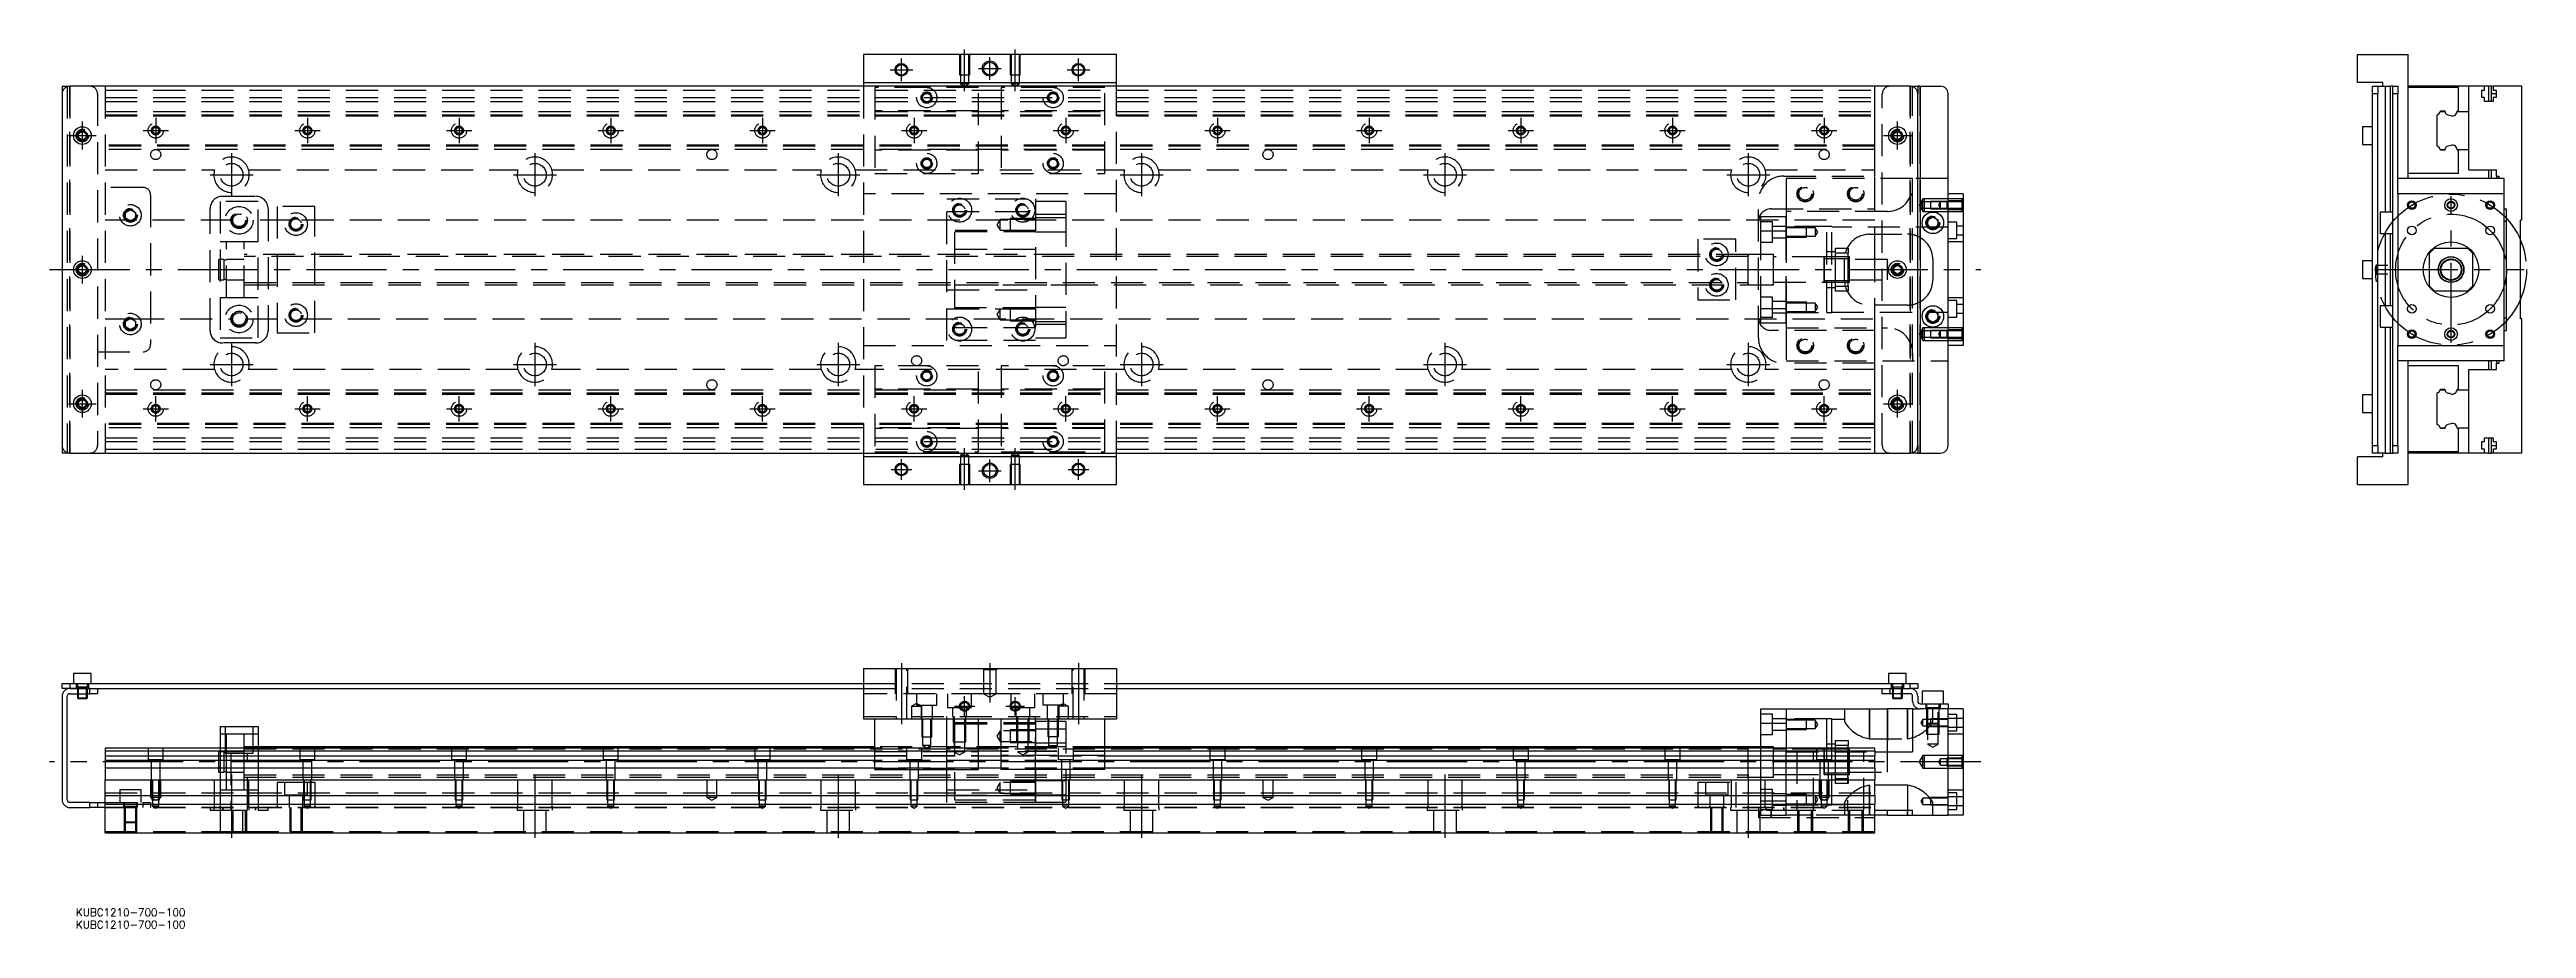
# Model space of a CAD drawing. Extents: x -5 to 975, y -260 to 87.
import ezdxf

# ---------------------------------------------------------------- set-up
doc = ezdxf.new("R2010")
doc.units = 0
doc.linetypes.add('CENTER', pattern=[50.8, 31.75, -6.35, 6.35, -6.35])
doc.linetypes.add('DASHED', pattern=[19.05, 12.7, -6.35])
doc.layers.get('0').update_dxf_attribs({"linetype": 'CONTINUOUS'})
doc.layers.add('CENTER', color=1, linetype='CENTER')
doc.styles.get("Standard").update_dxf_attribs({"font": 'txt.shx', "height": 3, "bigfont": 'bigfont.shx'})

# ---------------------------------------------------------------- blocks, each defined once
blk = doc.blocks.new('*U2')
at = {"color": 7, "linetype": 'CONTINUOUS'}
blk.add_text('KUBC1210-700-100', height=3, dxfattribs=at).set_placement((5.44, -260.44))
blk = doc.blocks.new('*U3')
at = {"color": 7, "linetype": 'CONTINUOUS'}
blk.add_text('KUBC1210-700-100', height=3, dxfattribs=at).set_placement((5.44, -255.58))

msp = doc.modelspace()

# ---------------------------------------------------------------- linework, layer by layer
at = {"color": 7, "linetype": 'CONTINUOUS'}
for p, q in [((417, 85), (317, 85)), ((317, 85), (317, 74)), ((417, 74), (417, 85)), ((907.97, 74), (907.97, 85)), ((907.97, 85), (927.97, 85)), ((927.97, 36), (927.97, 85)), ((0, 72.5), (0, -72.5)), ((0, 72.5), (3, 72.5)), ((731, 72.5), (3, 72.5)), ((317, 74), (417, 74)), ((317, 74), (317, 72.5)), ((417, 72.5), (417, 74)), ((731, 72.5), (734, 72.5)), ((734, 72.5), (734, 69.5)), ((735, 72.5), (734, 72.5)), ((734, -69.5), (734, 69.5)), ((735, 72.5), (735, -72.5)), ((735, 72.5), (743, 72.5)), ((746, -69.5), (746, 69.5)), ((917.97, 74), (907.97, 74)), ((913.97, 72.5), (915.97, 72.5)), ((913.97, 69.5), (913.97, 72.5)), ((915.97, 69.5), (913.97, 69.5)), ((913.97, -69.5), (913.97, 69.5)), ((915.97, 72.5), (915.97, 69.5)), ((915.97, 72.5), (918.97, 72.5)), ((915.97, -69.5), (915.97, 69.5)), ((917.97, 72.5), (917.97, 74)), ((918.97, 72.5), (918.97, 22.75)), ((918.97, 72.5), (920.97, 72.5)), ((920.97, 22.75), (920.97, 72.5)), ((921.97, 72.5), (920.97, 72.5)), ((921.97, 72.5), (923.97, 72.5)), ((921.97, 69.5), (921.97, 72.5)), ((923.97, 69.5), (921.97, 69.5)), ((921.97, -69.5), (921.97, 69.5)), ((923.97, 72.5), (923.97, 69.5)), ((923.97, 36), (923.97, 69.5)), ((951.97, 72.5), (927.97, 72.5)), ((947.97, 72), (927.97, 72)), ((947.97, 62.8), (947.97, 72)), ((958.27, 72.5), (951.97, 72.5)), ((951.97, 62.5), (951.97, 72.5)), ((957.12, 71), (958.27, 71)), ((957.12, 68), (957.12, 71)), ((959.97, 72.5), (958.27, 72.5)), ((958.27, 71), (958.27, 72.5)), ((959.97, 66.5), (959.97, 72.5)), ((960.97, 72.5), (959.97, 72.5)), ((960.97, 72.5), (961.67, 72.5)), ((960.97, 69.5), (960.97, 72.5)), ((962.82, 69.5), (960.97, 69.5)), ((960.97, 66.5), (960.97, 69.5)), ((961.67, 72.5), (961.67, 71)), ((972.97, 72.5), (961.67, 72.5)), ((961.67, 71), (962.82, 71)), ((962.82, 71), (962.82, 68)), ((972.97, 19.5), (972.97, 72.5)), ((939.47, 48.75), (939.47, 61.25)), ((940.72, 62.5), (942.5, 62.5)), ((940.77, 62.8), (942.47, 62.8)), ((947.45, 62.5), (951.97, 62.5)), ((947.47, 62.8), (947.97, 62.8)), ((951.97, 47.5), (951.97, 62.5)), ((951.97, 47.5), (951.97, 62.5)), ((958.27, 68), (957.12, 68)), ((958.27, 66.5), (958.27, 68)), ((961.67, 66.5), (958.27, 66.5)), ((961.67, 68), (961.67, 66.5)), ((962.82, 68), (961.67, 68)), ((6.5, 53.87), (8, 54.73)), ((6.5, 52.13), (6.5, 53.87)), ((8, 51.27), (6.5, 52.13)), ((8, 54.73), (9.5, 53.87)), ((9.5, 52.13), (8, 51.27)), ((9.5, 53.87), (9.5, 52.13)), ((724.5, 53.87), (726, 54.73)), ((724.5, 52.13), (724.5, 53.87)), ((726, 51.27), (724.5, 52.13)), ((726, 54.73), (727.5, 53.87)), ((727.5, 52.13), (726, 51.27)), ((727.5, 53.87), (727.5, 52.13)), ((909.97, 56.5), (909.97, 53)), ((913.97, 56.5), (909.97, 56.5)), ((909.97, 53), (909.97, 49.5)), ((909.97, 49.5), (913.97, 49.5)), ((940.72, 47.5), (942.5, 47.5)), ((942.47, 47.2), (940.77, 47.2)), ((947.45, 47.5), (951.97, 47.5)), ((947.97, 47.2), (947.47, 47.2)), ((947.97, 38), (947.97, 47.2)), ((951.97, 39.5), (951.97, 47.5)), ((951.97, 39.5), (962.97, 39.5)), ((959.97, 36), (959.97, 39.5)), ((960.97, 36), (960.97, 39.5)), ((962.97, 37), (962.97, 39.5)), ((746, -36), (746, 36)), ((752, 30), (746, 30)), ((752, 30), (752, -30)), ((923.97, 30), (923.97, 36)), ((923.97, 30), (923.97, 36)), ((965.97, 36), (923.97, 36)), ((923.97, 30), (923.97, -30)), ((965.97, 30), (923.97, 30)), ((947.97, 38), (927.97, 38)), ((962.97, 37), (963.97, 37)), ((962.97, 37), (962.97, 36)), ((963.97, 36), (963.97, 37)), ((965.97, 30), (965.97, 36)), ((965.97, -30), (965.97, 30)), ((738, 19.65), (740, 20.81)), ((738, 17.35), (738, 19.65)), ((740, 20.81), (742, 19.65)), ((742, 19.65), (742, 17.35)), ((916.97, 22.75), (916.97, 18.5)), ((921.97, 22.75), (916.97, 22.75)), ((965.97, 24), (966.97, 24)), ((966.97, -24), (966.97, 24)), ((740, 16.19), (738, 17.35)), ((742, 17.35), (740, 16.19)), ((916.97, 18.5), (916.97, 14.25)), ((916.97, 14.25), (921.97, 14.25)), ((918.97, 14.25), (918.97, -14.25)), ((920.97, -14.25), (920.97, 14.25)), ((966.97, 19), (965.97, 19)), ((972.47, -19.5), (972.47, 19.5)), ((972.97, 19.5), (972.47, 19.5)), ((6.5, 0.87), (8, 1.73)), ((6.5, -0.87), (6.5, 0.87)), ((8, 1.73), (9.5, 0.87)), ((9.5, 0.87), (9.5, -0.87)), ((667, -6), (667, 6)), ((724.5, 0.87), (726, 1.73)), ((724.5, -0.87), (724.5, 0.87)), ((726, 1.73), (727.5, 0.87)), ((727.5, 0.87), (727.5, -0.87)), ((909.97, 3.5), (909.97, 0)), ((913.97, 3.5), (909.97, 3.5)), ((909.97, 0), (909.97, -3.5)), ((915.37, 2), (915.37, 1.65)), ((915.37, 2), (915.37, 0)), ((915.37, 2), (915.37, -2)), ((915.37, 1.65), (915.37, 0)), ((915.97, 1.65), (915.37, 1.65)), ((915.37, 0), (915.37, -1.42)), ((917.97, 1.65), (915.97, 1.65)), ((919.97, 1.65), (917.97, 1.65)), ((938.47, 8.5), (936.47, 6.5)), ((936.47, -6.5), (936.47, 6.5)), ((938.47, 8.5), (951.47, 8.5)), ((953.47, 6.5), (951.47, 8.5)), ((953.47, 6.5), (953.47, -6.5)), ((8, -1.73), (6.5, -0.87)), ((9.5, -0.87), (8, -1.73)), ((726, -1.73), (724.5, -0.87)), ((727.5, -0.87), (726, -1.73)), ((909.97, -3.5), (913.97, -3.5)), ((915.37, -1.42), (915.37, -2)), ((915.37, -1.65), (915.97, -1.65)), ((915.97, -1.65), (917.97, -1.65)), ((917.97, -1.65), (919.97, -1.65)), ((936.47, -6.5), (938.47, -8.5)), ((951.47, -8.5), (938.47, -8.5)), ((951.47, -8.5), (953.47, -6.5)), ((738, -17.35), (740, -16.19)), ((738, -19.65), (738, -17.35)), ((740, -16.19), (742, -17.35)), ((742, -17.35), (742, -19.65)), ((916.97, -14.25), (916.97, -18.5)), ((921.97, -14.25), (916.97, -14.25)), ((916.97, -18.5), (916.97, -22.75)), ((965.97, -19), (966.97, -19)), ((972.97, -19.5), (972.47, -19.5)), ((972.97, -72.5), (972.97, -19.5)), ((740, -20.81), (738, -19.65)), ((742, -19.65), (740, -20.81)), ((916.97, -22.75), (921.97, -22.75)), ((918.97, -22.75), (918.97, -72.5)), ((920.97, -72.5), (920.97, -22.75)), ((965.97, -24), (966.97, -24)), ((752, -30), (746, -30)), ((923.97, -36), (923.97, -30)), ((923.97, -30), (965.97, -30)), ((923.97, -36), (923.97, -30)), ((923.97, -69.5), (923.97, -36)), ((965.97, -36), (923.97, -36)), ((927.97, -85), (927.97, -36)), ((947.97, -38), (927.97, -38)), ((947.97, -47.2), (947.97, -38)), ((959.97, -39.5), (959.97, -36)), ((960.97, -39.5), (960.97, -36)), ((962.97, -36), (962.97, -37)), ((962.97, -37), (963.97, -37)), ((962.97, -39.5), (962.97, -37)), ((963.97, -37), (963.97, -36)), ((965.97, -36), (965.97, -30)), ((939.47, -61.25), (939.47, -48.75)), ((940.72, -47.5), (942.5, -47.5)), ((940.77, -47.2), (942.47, -47.2)), ((947.45, -47.5), (951.97, -47.5)), ((947.47, -47.2), (947.97, -47.2)), ((951.97, -39.5), (962.97, -39.5)), ((951.97, -47.5), (951.97, -39.5)), ((951.97, -62.5), (951.97, -47.5)), ((951.97, -62.5), (951.97, -47.5)), ((6.5, -52.13), (8, -51.27)), ((6.5, -53.87), (6.5, -52.13)), ((8, -54.73), (6.5, -53.87)), ((8, -51.27), (9.5, -52.13)), ((9.5, -53.87), (8, -54.73)), ((9.5, -52.13), (9.5, -53.87)), ((724.5, -52.13), (726, -51.27)), ((724.5, -53.87), (724.5, -52.13)), ((726, -54.73), (724.5, -53.87)), ((726, -51.27), (727.5, -52.13)), ((727.5, -53.87), (726, -54.73)), ((727.5, -52.13), (727.5, -53.87)), ((909.97, -49.5), (909.97, -53)), ((913.97, -49.5), (909.97, -49.5)), ((909.97, -53), (909.97, -56.5)), ((909.97, -56.5), (913.97, -56.5)), ((940.72, -62.5), (942.5, -62.5)), ((942.47, -62.8), (940.77, -62.8)), ((947.45, -62.5), (951.97, -62.5)), ((947.97, -62.8), (947.47, -62.8)), ((947.97, -72), (947.97, -62.8)), ((951.97, -72.5), (951.97, -62.5)), ((957.12, -68), (958.27, -68)), ((957.12, -71), (957.12, -68)), ((958.27, -66.5), (961.67, -66.5)), ((958.27, -68), (958.27, -66.5)), ((959.97, -72.5), (959.97, -66.5)), ((960.97, -69.5), (960.97, -66.5)), ((961.67, -66.5), (961.67, -68)), ((961.67, -68), (962.82, -68)), ((962.82, -68), (962.82, -71)), ((3, -72.5), (0, -72.5)), ((3, -72.5), (731, -72.5)), ((317, -72.5), (317, -85)), ((417, -74), (317, -74)), ((417, -85), (417, -72.5)), ((734, -72.5), (731, -72.5)), ((734, -69.5), (734, -72.5)), ((734, -72.5), (735, -72.5)), ((735, -72.5), (743, -72.5)), ((907.97, -85), (907.97, -74)), ((917.97, -74), (907.97, -74)), ((913.97, -69.5), (915.97, -69.5)), ((913.97, -72.5), (913.97, -69.5)), ((915.97, -72.5), (913.97, -72.5)), ((915.97, -69.5), (915.97, -72.5)), ((918.97, -72.5), (915.97, -72.5)), ((917.97, -74), (917.97, -72.5)), ((918.97, -72.5), (920.97, -72.5)), ((920.97, -72.5), (921.97, -72.5)), ((921.97, -69.5), (923.97, -69.5)), ((921.97, -72.5), (921.97, -69.5)), ((923.97, -72.5), (921.97, -72.5)), ((923.97, -69.5), (923.97, -72.5)), ((947.97, -72), (927.97, -72)), ((951.97, -72.5), (927.97, -72.5)), ((958.27, -72.5), (951.97, -72.5)), ((958.27, -71), (957.12, -71)), ((958.27, -72.5), (958.27, -71)), ((959.97, -72.5), (958.27, -72.5)), ((959.97, -72.5), (960.97, -72.5)), ((960.97, -69.5), (962.82, -69.5)), ((960.97, -72.5), (960.97, -69.5)), ((961.67, -72.5), (960.97, -72.5)), ((961.67, -71), (961.67, -72.5)), ((962.82, -71), (961.67, -71)), ((972.97, -72.5), (961.67, -72.5)), ((317, -85), (417, -85)), ((907.97, -85), (927.97, -85)), ((0, -165.63), (0, -163.63)), ((0, -163.63), (3, -163.63)), ((3, -165.63), (0, -165.63)), ((3, -163.63), (3, -165.63)), ((3, -163.63), (317, -163.63)), ((3, -165.63), (11, -165.63)), ((11, -165.63), (3, -165.63)), ((11.5, -159.63), (4.5, -159.63)), ((4.5, -159.63), (4.5, -163.63)), ((11, -165.63), (317, -165.63)), ((11, -167.63), (11, -165.63)), ((11.5, -163.63), (11.5, -159.63)), ((14, -165.63), (14, -167.63)), ((317, -157.63), (417, -157.63)), ((317, -157.63), (317, -177.63)), ((417, -157.63), (417, -177.63)), ((417, -163.63), (731, -163.63)), ((417, -165.63), (723, -165.63)), ((720, -167.63), (720, -165.63)), ((729.5, -159.63), (722.5, -159.63)), ((722.5, -159.63), (722.5, -163.63)), ((723, -165.63), (731, -165.63)), ((723, -165.63), (723, -167.63)), ((723, -165.63), (731, -165.63)), ((729.5, -163.63), (729.5, -159.63)), ((731, -165.63), (731, -163.63)), ((731, -163.63), (734, -163.63)), ((734, -165.63), (731, -165.63)), ((734, -163.63), (734, -165.63)), ((0, -168.63), (0, -209.63)), ((2, -209.63), (2, -168.63)), ((3, -167.63), (11, -167.63)), ((6, -167.63), (6, -169.28)), ((6, -169.28), (10, -169.28)), ((6, -169.28), (6.35, -169.63)), ((6.35, -167.63), (6.35, -169.63)), ((9.65, -169.63), (6.35, -169.63)), ((9.65, -169.63), (9.65, -167.63)), ((9.65, -169.63), (10, -169.28)), ((10, -169.28), (10, -167.63)), ((14, -167.63), (11, -167.63)), ((672, -179.3), (672, -173.63)), ((672, -173.63), (682, -173.63)), ((682, -173.63), (722, -173.63)), ((682, -173.63), (682, -189.13)), ((723, -167.63), (720, -167.63)), ((722, -190.63), (722, -173.63)), ((732, -173.63), (722, -173.63)), ((731, -167.63), (723, -167.63)), ((724, -167.63), (724, -169.28)), ((724, -169.28), (728, -169.28)), ((724, -169.28), (724.35, -169.63)), ((724.35, -167.63), (724.35, -169.63)), ((727.65, -169.63), (724.35, -169.63)), ((727.65, -169.63), (727.65, -167.63)), ((727.65, -169.63), (728, -169.28)), ((728, -169.28), (728, -167.63)), ((732, -170.63), (732, -168.63)), ((732, -173.63), (735, -173.63)), ((732, -173.63), (732, -190.63)), ((734, -168.63), (734, -170.63)), ((735, -171.63), (743, -171.63)), ((743, -173.63), (735, -173.63)), ((744.25, -166.63), (735.75, -166.63)), ((735.75, -166.63), (735.75, -171.63)), ((743, -173.63), (743, -171.63)), ((743, -171.63), (746, -171.63)), ((746, -173.63), (743, -173.63)), ((744.25, -171.63), (744.25, -166.63)), ((746, -171.63), (746, -173.63)), ((752, -173.63), (746, -173.63)), ((746, -215.63), (746, -173.63)), ((752, -173.63), (752, -215.63)), ((62.5, -180.63), (62.5, -189.13)), ((62.5, -180.63), (77.5, -180.63)), ((77.5, -180.63), (77.5, -189.13)), ((317, -177.63), (417, -177.63)), ((321.5, -197.63), (321.5, -177.63)), ((362.5, -197.63), (362.5, -177.63)), ((371.5, -197.63), (371.5, -177.63)), ((412.5, -197.63), (412.5, -177.63)), ((672, -179.3), (682, -179.3)), ((672, -189.13), (672, -179.3)), ((321.5, -189.13), (17, -189.13)), ((17, -189.13), (17, -190.38)), ((17, -190.38), (17, -192.16)), ((321.5, -190.38), (17, -190.38)), ((17, -192.16), (321.5, -192.16)), ((17, -192.16), (17, -194.05)), ((17, -194.05), (17, -197.11)), ((321.5, -194.05), (17, -194.05)), ((321.5, -188.63), (77.5, -188.63)), ((371.5, -189.13), (362.5, -189.13)), ((371.5, -190.38), (362.5, -190.38)), ((362.5, -192.16), (371.5, -192.16)), ((371.5, -194.05), (362.5, -194.05)), ((667, -188.63), (412.5, -188.63)), ((717, -189.13), (412.5, -189.13)), ((717, -190.38), (412.5, -190.38)), ((412.5, -192.16), (717, -192.16)), ((717, -194.05), (412.5, -194.05)), ((667, -188.63), (666.99, -188.63)), ((667, -189.13), (667, -188.63)), ((667, -188.63), (667, -188.63)), ((672, -188.63), (667, -188.63)), ((667, -189.13), (667, -188.63)), ((672, -188.63), (667, -188.63)), ((697, -194.63), (697, -189.63)), ((697, -199.63), (697, -189.63)), ((697, -190.38), (697, -190.63)), ((698, -190.38), (697, -190.38)), ((697, -190.63), (697, -198.88)), ((701.5, -190.38), (698, -190.38)), ((706.5, -190.38), (701.5, -190.38)), ((707, -190.38), (706.5, -190.38)), ((717, -190.38), (717, -189.13)), ((717, -190.38), (717, -192.16)), ((717, -190.63), (732, -190.63)), ((717, -194.05), (717, -192.16)), ((717, -197.11), (717, -194.05)), ((321.5, -197.11), (17, -197.11)), ((17, -197.11), (17, -201.63)), ((17, -201.63), (717, -201.63)), ((17, -207.93), (17, -201.63)), ((321.5, -197.63), (362.5, -197.63)), ((371.5, -197.11), (362.5, -197.11)), ((412.5, -197.63), (371.5, -197.63)), ((717, -197.11), (412.5, -197.11)), ((697, -199.63), (697, -198.88)), ((697, -198.88), (707, -198.88)), ((717, -197.11), (717, -201.63)), ((717, -207.93), (717, -201.63)), ((11, -210.63), (3, -210.63)), ((3, -212.63), (11, -212.63)), ((11, -212.63), (11, -210.63)), ((11, -210.63), (14, -210.63)), ((14, -212.63), (11, -212.63)), ((14, -210.63), (14, -212.63)), ((14, -210.63), (17, -210.63)), ((17, -212.63), (14, -212.63)), ((17, -207.93), (717, -207.93)), ((17, -211.33), (17, -207.93)), ((17, -211.33), (717, -211.33)), ((17, -222.63), (17, -211.33)), ((717, -207.93), (717, -211.33)), ((717, -222.63), (717, -211.33)), ((717, -213.63), (732, -213.63)), ((722, -215.63), (722, -213.63)), ((732, -215.63), (732, -213.63)), ((17, -222.63), (717, -222.63)), ((722, -215.63), (717, -215.63)), ((722, -215.63), (732, -215.63)), ((732, -215.63), (746, -215.63)), ((752, -215.63), (746, -215.63))]:
    msp.add_line(p, q, dxfattribs=at)
at = {"color": 3, "linetype": 'DASHED'}
for p, q in [((355, 85), (355, 77)), ((355.35, 85), (355.35, 77)), ((358.65, 77), (358.65, 85)), ((359, 77), (359, 85)), ((375, 85), (375, 77)), ((375.35, 85), (375.35, 77)), ((378.65, 77), (378.65, 85)), ((379, 77), (379, 85)), ((2, 72.5), (2, -72.5)), ((3, 72.5), (3, -72.5)), ((3, -72.5), (3, 72.5)), ((3, 72.5), (3, -72.5)), ((3, -72.5), (3, 72.5)), ((14, 69.5), (14, -69.5)), ((17, 72.5), (17, -72.5)), ((17, 71), (717, 71)), ((317, 72.5), (317, -72.5)), ((321.5, 72), (321.5, 38)), ((342, 72), (321.5, 72)), ((362.5, 72), (342, 72)), ((355, 77), (359, 77)), ((355.35, 77), (355.35, 73.5)), ((358.65, 73.5), (355.35, 73.5)), ((355.35, 73.5), (357, 72.55)), ((357, 72.55), (358.65, 73.5)), ((358.65, 73.5), (358.65, 77)), ((362.5, 38), (362.5, 72)), ((392, 72), (371.5, 72)), ((371.5, 72), (371.5, 38)), ((375, 77), (379, 77)), ((375.35, 77), (375.35, 73.5)), ((378.65, 73.5), (375.35, 73.5)), ((375.35, 73.5), (377, 72.55)), ((377, 72.55), (378.65, 73.5)), ((378.65, 73.5), (378.65, 77)), ((412.5, 72), (392, 72)), ((412.5, 38), (412.5, 72)), ((417, -72.5), (417, 72.5)), ((717, 62.5), (717, 72.5)), ((720, -69.5), (720, 69.5)), ((731, -72.5), (731, 72.5)), ((731, 72.5), (731, -72.5)), ((732, -72.5), (732, 72.5)), ((735, -72.5), (735, 72.5)), ((17, 68), (717, 68)), ((17, 66.5), (717, 66.5)), ((17, 62.5), (717, 62.5)), ((17, 61.25), (717, 61.25)), ((17, 61.11), (717, 61.11)), ((17, 61.1), (717, 61.1)), ((17, 60.8), (717, 60.8)), ((362.5, 62.8), (321.5, 62.8)), ((412.5, 62.8), (371.5, 62.8)), ((717, 61.25), (717, 62.5)), ((717, 48.75), (717, 61.25)), ((6, 53), (6.03, 53.35)), ((717, 49.2), (17, 49.2)), ((724, 53), (724.03, 53.35)), ((717, 48.9), (17, 48.9)), ((717, 48.89), (17, 48.89)), ((717, 48.75), (17, 48.75)), ((717, 47.5), (17, 47.5)), ((17, 39.5), (60.29, 39.5)), ((73.71, 39.5), (180.29, 39.5)), ((193.71, 39.5), (300.29, 39.5)), ((313.71, 39.5), (420.29, 39.5)), ((362.5, 47.2), (321.5, 47.2)), ((412.5, 47.2), (371.5, 47.2)), ((433.71, 39.5), (540.29, 39.5)), ((553.71, 39.5), (660.29, 39.5)), ((673.71, 39.5), (717, 39.5)), ((717, 47.5), (717, 48.75)), ((717, 39.5), (717, 47.5)), ((717, 37), (717, 39.5)), ((32, 32.5), (14, 32.5)), ((35, 29.5), (35, -29.5)), ((417, 30), (317, 30)), ((321.5, 38), (362.5, 38)), ((371.5, 38), (412.5, 38)), ((681, 37), (717, 37)), ((682, 36), (682, 23)), ((732, 36), (682, 36)), ((717, 24), (717, 37)), ((746, 36), (732, 36)), ((732, 33), (732, 36)), ((25, 22.65), (27, 23.81)), ((25, 20.35), (25, 22.65)), ((27, 19.19), (25, 20.35)), ((27, 23.81), (29, 22.65)), ((29, 20.35), (27, 19.19)), ((29, 22.65), (29, 20.35)), ((29.48, 21.79), (29.5, 21.5)), ((58.5, -24), (58.5, 24)), ((77.5, 27), (62.5, 27)), ((62.5, 27), (62.5, -27)), ((63.5, 29), (76.5, 29)), ((77.5, -27), (77.5, 27)), ((81.5, 24), (81.5, -24)), ((100, 25), (85, 25)), ((85, 25), (85, -25)), ((100, -25), (100, 25)), ((350, 28), (385, 28)), ((350, -28), (350, 28)), ((350, 23), (385, 23)), ((371, 19.85), (369.79, 17.75)), ((371, 15.65), (371, 19.85)), ((375, 19.85), (371, 19.85)), ((375, 20.25), (375, 15.25)), ((385, 20.25), (375, 20.25)), ((385, 19.85), (375, 19.85)), ((385, 28), (385, -28)), ((397, 27), (385, 27)), ((397, 21.75), (385, 21.75)), ((397, 20.5), (385, 20.5)), ((397, 27), (397, 21.75)), ((397, 21.75), (397, -21.75)), ((671, -27), (671, 27)), ((672, 21), (682, 21)), ((672, 15.33), (672, 21)), ((676, 24), (717, 24)), ((682, 23), (682, 15.33)), ((722, 23), (682, 23)), ((682, 15.33), (682, 21)), ((717, 4), (717, 24)), ((736, 28), (734.56, 25.5)), ((734.56, 25.5), (736, 23)), ((736, 26.75), (735.28, 25.5)), ((735.28, 25.5), (736, 24.25)), ((736, 26.75), (736, 28)), ((736.5, 28), (736, 28)), ((736, 24.25), (736, 26.75)), ((739, 26.75), (736, 26.75)), ((736, 23), (736, 24.25)), ((736, 24.25), (739, 24.25)), ((736, 23), (736.5, 23)), ((736.5, 28), (736.5, 23)), ((746, 28), (736.5, 28)), ((736.5, 23), (746, 23)), ((739, 27), (739, 24)), ((746, 27), (739, 27)), ((746, 26.75), (739, 26.75)), ((739, 24.25), (746, 24.25)), ((739, 24), (746, 24)), ((743, 26.75), (742.28, 25.5)), ((742.28, 25.5), (743, 24.25)), ((743, 24.25), (743, 26.75)), ((745.5, 27), (745.5, 24)), ((751.5, 28), (746, 28)), ((752, 27.25), (746, 27.25)), ((751.5, 27), (746, 27)), ((751.5, 26.75), (746, 26.75)), ((746, 24.25), (751.5, 24.25)), ((746, 24), (751.5, 24)), ((746, 23.75), (752, 23.75)), ((746, 23), (751.5, 23)), ((751.5, 28), (751.5, 23)), ((752, 28), (751.5, 28)), ((751.5, 23), (752, 23)), ((26.36, 19.5), (17, 19.5)), ((67.5, 19.5), (27.64, 19.5)), ((65, 11), (62.5, 11)), ((65, -11), (65, 11)), ((72, 11), (65, 11)), ((72, 11), (65, 11)), ((72, -11), (72, 11)), ((77.5, 11), (72, 11)), ((91.03, 19.5), (72.5, 19.5)), ((717, 19.5), (93.97, 19.5)), ((385, 15.5), (350, 15.5)), ((353, 15), (353, -15)), ((385, 15), (353, 15)), ((369.79, 17.75), (371, 15.65)), ((371, 15.65), (375, 15.65)), ((375, 15.65), (385, 15.65)), ((375, 15.25), (385, 15.25)), ((385, 15), (397, 15)), ((662, 12), (647, 12)), ((647, 12), (647, -12)), ((662, -12), (662, 12)), ((676.5, 18.85), (672, 18.85)), ((672, 15.33), (682, 15.33)), ((672, -15.33), (672, 15.33)), ((672, 10.85), (676.5, 10.85)), ((676.5, 10.85), (676.5, 18.85)), ((682, 17.1), (676.5, 17.1)), ((676.5, 12.6), (682, 12.6)), ((698, 17), (682, 17)), ((698, 17), (682, 17)), ((690, 16.85), (682, 16.85)), ((690, 16.5), (682, 16.5)), ((682, -15.33), (682, 15.33)), ((682, 15.33), (682, -15.33)), ((682, 13.2), (690, 13.2)), ((682, 12.85), (690, 12.85)), ((690, 12.85), (690, 16.85)), ((693.5, 16.5), (690, 16.5)), ((690, 13.2), (693.5, 13.2)), ((693.5, 16.5), (693.5, 13.2)), ((694.45, 14.85), (693.5, 16.5)), ((693.5, 13.2), (694.45, 14.85)), ((698, -17), (698, 17)), ((700, 17), (698, 17)), ((700, -17), (700, 17)), ((746, 16.75), (700, 16.75)), ((715, 14), (730, 14)), ((742.48, 18.79), (742.5, 18.5)), ((749.5, 18.75), (746, 18.75)), ((746, 12.25), (749.5, 12.25)), ((752, 11), (746, 11)), ((749.5, 12.25), (749.5, 18.75)), ((752, 17.25), (749.5, 17.25)), ((749.5, 13.75), (752, 13.75)), ((6, 0), (6.02, 0.3)), ((62, 0), (62, 4)), ((64.1, 4), (62, 4)), ((62, -4), (62, 0)), ((64.1, 0), (64.1, 4)), ((65, 3.8), (64.1, 3.8)), ((64.1, -4), (64.1, 0)), ((72, 4), (65, 4)), ((72, 4), (65, 4)), ((397, 6), (72, 6)), ((667, 5.13), (72, 5.13)), ((385, 8), (350, 8)), ((397, 6), (353, 6)), ((667, 6), (397, 6)), ((672, 6), (666.99, 6)), ((667, -6), (667, 6)), ((667, 6), (667, 5.33)), ((667, -6), (667, 6)), ((667, 6), (667, 5.33)), ((677, 6), (667, 6)), ((677, -6), (677, 6)), ((696.99, 5), (677, 5)), ((697, 5), (677, 5)), ((697, -5), (697, 5)), ((697, 4.25), (697, 5)), ((697, 4.44), (697, 5)), ((697, 5), (697, 4.44)), ((697, 5), (696.99, 5)), ((706.5, 5), (696.99, 5)), ((697, 4.44), (697, -4.44)), ((697, 4.25), (697, -4.25)), ((707, 4.25), (697, 4.25)), ((706.5, 5), (697, 5)), ((701.5, 7), (698, 7)), ((701.5, 8.5), (706.5, 8.5)), ((701.5, 6.5), (701.5, 8.5)), ((701.5, -6.5), (701.5, 6.5)), ((706.5, 6.5), (701.5, 6.5)), ((705, -4), (705, 4)), ((706.5, 8.5), (706.5, 6.5)), ((706.5, -6.5), (706.5, 6.5)), ((707, 5), (706.5, 5)), ((707, 0), (707, 5)), ((722, 4), (707, 4)), ((707, -5), (707, 0)), ((717, -4), (717, 4)), ((722, 0), (722, 4)), ((722, -4), (722, 0)), ((724, 0), (724.02, 0.3)), ((740, 4), (740, -4)), ((62, -4), (64.1, -4)), ((64.1, -3.8), (65, -3.8)), ((65, -4), (72, -4)), ((65, -4), (72, -4)), ((72, -5.12), (667, -5.12)), ((72, -6), (397, -6)), ((350, -8), (385, -8)), ((353, -6), (397, -6)), ((397, -6), (667, -6)), ((666.99, -6), (672, -6)), ((667, -5.33), (667, -6)), ((667, -5.33), (667, -6)), ((667, -6), (667, -6)), ((667, -6), (667, -6)), ((666.99, -6), (677, -6)), ((677, -5), (696.99, -5)), ((677, -5), (697, -5)), ((697, -5), (697, -4.25)), ((697, -4.25), (707, -4.25)), ((697, -5), (697, -4.44)), ((697, -4.44), (697, -5)), ((696.99, -5), (697, -5)), ((696.99, -5), (706.5, -5)), ((697, -5), (706.5, -5)), ((698, -7), (701.5, -7)), ((701.5, -6.5), (706.5, -6.5)), ((701.5, -8.5), (701.5, -6.5)), ((706.5, -8.5), (701.5, -8.5)), ((706.5, -5), (707, -5)), ((706.5, -6.5), (706.5, -8.5)), ((707, -4), (722, -4)), ((717, -24), (717, -4)), ((17, -19.5), (26.36, -19.5)), ((25, -20.35), (27, -19.19)), ((27, -19.19), (29, -20.35)), ((27.64, -19.5), (67.5, -19.5)), ((62.5, -11), (65, -11)), ((65, -11), (72, -11)), ((65, -11), (72, -11)), ((72, -11), (77.5, -11)), ((72.5, -19.5), (91.03, -19.5)), ((93.97, -19.5), (717, -19.5)), ((350, -15.5), (385, -15.5)), ((353, -15), (385, -15)), ((371, -15.65), (369.79, -17.75)), ((369.79, -17.75), (371, -19.85)), ((371, -19.85), (371, -15.65)), ((375, -15.65), (371, -15.65)), ((375, -15.25), (375, -20.25)), ((385, -15.25), (375, -15.25)), ((385, -15.65), (375, -15.65)), ((397, -15), (385, -15)), ((647, -12), (662, -12)), ((676.5, -10.85), (672, -10.85)), ((672, -15.33), (682, -15.33)), ((672, -21), (672, -15.33)), ((672, -18.85), (676.5, -18.85)), ((676.5, -18.85), (676.5, -10.85)), ((682, -12.6), (676.5, -12.6)), ((676.5, -17.1), (682, -17.1)), ((690, -12.85), (682, -12.85)), ((690, -13.2), (682, -13.2)), ((682, -21), (682, -15.33)), ((682, -15.33), (682, -23)), ((682, -16.5), (690, -16.5)), ((682, -16.85), (690, -16.85)), ((682, -17), (698, -17)), ((682, -17), (698, -17)), ((690, -16.85), (690, -12.85)), ((693.5, -13.2), (690, -13.2)), ((690, -16.5), (693.5, -16.5)), ((693.5, -13.2), (693.5, -16.5)), ((694.45, -14.85), (693.5, -13.2)), ((693.5, -16.5), (694.45, -14.85)), ((698, -17), (700, -17)), ((700, -16.75), (746, -16.75)), ((730, -14), (715, -14)), ((742.48, -18.21), (742.5, -18.5)), ((746, -11), (752, -11)), ((749.5, -12.25), (746, -12.25)), ((746, -18.75), (749.5, -18.75)), ((749.5, -18.75), (749.5, -12.25)), ((752, -13.75), (749.5, -13.75)), ((749.5, -17.25), (752, -17.25)), ((24.5, -21.5), (24.53, -21.09)), ((25, -22.65), (25, -20.35)), ((27, -23.81), (25, -22.65)), ((29, -22.65), (27, -23.81)), ((29, -20.35), (29, -22.65)), ((62.5, -27), (77.5, -27)), ((76.5, -29), (63.5, -29)), ((85, -25), (100, -25)), ((385, -23), (350, -23)), ((385, -28), (350, -28)), ((371, -19.85), (375, -19.85)), ((375, -19.85), (385, -19.85)), ((375, -20.25), (385, -20.25)), ((385, -20.5), (397, -20.5)), ((397, -21.75), (385, -21.75)), ((385, -27), (397, -27)), ((397, -21.75), (397, -27)), ((672, -21), (682, -21)), ((717, -24), (676, -24)), ((682, -23), (722, -23)), ((682, -23), (682, -36)), ((717, -37), (717, -24)), ((736, -23), (734.56, -25.5)), ((734.56, -25.5), (736, -28)), ((736, -24.25), (735.28, -25.5)), ((735.28, -25.5), (736, -26.75)), ((736, -24.25), (736, -23)), ((736.5, -23), (736, -23)), ((736, -26.75), (736, -24.25)), ((739, -24.25), (736, -24.25)), ((736, -28), (736, -26.75)), ((736, -26.75), (739, -26.75)), ((736, -28), (736.5, -28)), ((736.5, -23), (736.5, -28)), ((746, -23), (736.5, -23)), ((736.5, -28), (746, -28)), ((739, -24), (739, -27)), ((746, -24), (739, -24)), ((746, -24.25), (739, -24.25)), ((739, -26.75), (746, -26.75)), ((739, -27), (746, -27)), ((743, -24.25), (742.28, -25.5)), ((742.28, -25.5), (743, -26.75)), ((743, -26.75), (743, -24.25)), ((745.5, -24), (745.5, -27)), ((751.5, -23), (746, -23)), ((752, -23.75), (746, -23.75)), ((751.5, -24), (746, -24)), ((751.5, -24.25), (746, -24.25)), ((746, -26.75), (751.5, -26.75)), ((746, -27), (751.5, -27)), ((746, -27.25), (752, -27.25)), ((746, -28), (751.5, -28)), ((751.5, -23), (751.5, -28)), ((752, -23), (751.5, -23)), ((751.5, -28), (752, -28)), ((14, -32.5), (32, -32.5)), ((317, -30), (417, -30)), ((321.5, -38), (321.5, -72)), ((362.5, -38), (321.5, -38)), ((362.5, -72), (362.5, -38)), ((371.5, -38), (371.5, -72)), ((412.5, -38), (371.5, -38)), ((412.5, -72), (412.5, -38)), ((717, -37), (681, -37)), ((682, -36), (746, -36)), ((717, -39.5), (717, -37)), ((732, -33), (732, -36)), ((60.29, -39.5), (17, -39.5)), ((17, -47.5), (717, -47.5)), ((17, -48.75), (717, -48.75)), ((17, -48.89), (717, -48.89)), ((17, -48.9), (717, -48.9)), ((180.29, -39.5), (73.71, -39.5)), ((300.29, -39.5), (193.71, -39.5)), ((420.29, -39.5), (313.71, -39.5)), ((362.5, -47.2), (321.5, -47.2)), ((412.5, -47.2), (371.5, -47.2)), ((540.29, -39.5), (433.71, -39.5)), ((660.29, -39.5), (553.71, -39.5)), ((717, -39.5), (673.71, -39.5)), ((717, -47.5), (717, -39.5)), ((717, -48.75), (717, -47.5)), ((717, -61.25), (717, -48.75)), ((6, -53), (6.03, -52.65)), ((17, -49.2), (717, -49.2)), ((727.97, -52.67), (728, -53)), ((717, -60.8), (17, -60.8)), ((717, -61.1), (17, -61.1)), ((717, -61.11), (17, -61.11)), ((717, -61.25), (17, -61.25)), ((717, -62.5), (17, -62.5)), ((17, -66.5), (717, -66.5)), ((17, -68), (717, -68)), ((362.5, -62.8), (321.5, -62.8)), ((412.5, -62.8), (371.5, -62.8)), ((717, -62.5), (717, -61.25)), ((717, -72.5), (717, -62.5)), ((17, -71), (717, -71)), ((321.5, -72), (342, -72)), ((342, -72), (362.5, -72)), ((359, -77), (355, -77)), ((355, -77), (355, -85)), ((357, -72.55), (355.35, -73.5)), ((355.35, -73.5), (357, -73.5)), ((355.35, -73.5), (355.35, -77)), ((355.35, -77), (355.35, -85)), ((358.65, -73.5), (357, -72.55)), ((357, -73.5), (358.65, -73.5)), ((358.65, -77), (358.65, -73.5)), ((358.65, -85), (358.65, -77)), ((359, -85), (359, -77)), ((371.5, -72), (392, -72)), ((379, -77), (375, -77)), ((375, -77), (375, -85)), ((377, -72.55), (375.35, -73.5)), ((375.35, -73.5), (377, -73.5)), ((375.35, -73.5), (375.35, -77)), ((375.35, -77), (375.35, -85)), ((378.65, -73.5), (377, -72.55)), ((377, -73.5), (378.65, -73.5)), ((378.65, -77), (378.65, -73.5)), ((378.65, -85), (378.65, -77)), ((379, -85), (379, -77)), ((392, -72), (412.5, -72)), ((5.5, -163.63), (5.5, -165.63)), ((6, -163.63), (6, -167.63)), ((10, -165.03), (6, -165.03)), ((6.35, -165.03), (6.35, -167.63)), ((9.65, -167.63), (9.65, -165.03)), ((10, -167.63), (10, -163.63)), ((10.5, -165.63), (10.5, -163.63)), ((317, -163.63), (417, -163.63)), ((317, -165.63), (417, -165.63)), ((329.5, -157.63), (329.5, -167.63)), ((329.9, -157.63), (329.9, -177.63)), ((334.1, -177.63), (334.1, -157.63)), ((334.5, -167.63), (334.5, -157.63)), ((364.5, -158.13), (364, -157.63)), ((364.5, -158.13), (364.5, -167.63)), ((364.5, -158.13), (369.5, -158.13)), ((369.5, -158.13), (370, -157.63)), ((369.5, -167.63), (369.5, -158.13)), ((399.5, -167.63), (399.5, -157.63)), ((399.9, -177.63), (399.9, -157.63)), ((404.1, -157.63), (404.1, -177.63)), ((404.5, -157.63), (404.5, -167.63)), ((723.5, -163.63), (723.5, -165.63)), ((724, -163.63), (724, -167.63)), ((728, -165.03), (724, -165.03)), ((724, -165.63), (724, -167.63)), ((724.35, -165.03), (724.35, -167.63)), ((727.65, -167.63), (727.65, -165.03)), ((728, -167.63), (728, -163.63)), ((728, -167.63), (728, -165.63)), ((728.5, -165.63), (728.5, -163.63)), ((364.5, -167.63), (317, -167.63)), ((338, -171.48), (336, -172.63)), ((336, -172.63), (340, -172.63)), ((336, -172.63), (336, -177.63)), ((338, -167.63), (338, -172.13)), ((340, -172.63), (338, -171.48)), ((338, -172.13), (346, -172.13)), ((339.75, -172.13), (339.75, -177.63)), ((340, -177.63), (340, -172.63)), ((344.25, -177.63), (344.25, -172.13)), ((346, -172.13), (346, -167.63)), ((350.25, -167.63), (350.25, -173.13)), ((350.25, -173.13), (359.75, -173.13)), ((352.25, -173.13), (352.25, -176.63)), ((357.75, -176.63), (357.75, -173.13)), ((359.75, -173.13), (359.75, -167.63)), ((369.5, -167.63), (364.5, -167.63)), ((364.5, -167.63), (367, -169.07)), ((367, -169.07), (369.5, -167.63)), ((417, -167.63), (369.5, -167.63)), ((375.25, -167.63), (375.25, -173.13)), ((375.25, -173.13), (384.75, -173.13)), ((377.25, -173.13), (377.25, -176.63)), ((382.75, -176.63), (382.75, -173.13)), ((384.75, -173.13), (384.75, -167.63)), ((388, -172.13), (388, -167.63)), ((396, -172.13), (388, -172.13)), ((389.75, -177.63), (389.75, -172.13)), ((394, -172.63), (396, -171.48)), ((398, -172.63), (394, -172.63)), ((394, -177.63), (394, -172.63)), ((394.25, -172.13), (394.25, -177.63)), ((396, -167.63), (396, -172.13)), ((396, -171.48), (398, -172.63)), ((398, -172.63), (398, -177.63)), ((676.5, -175.78), (672, -175.78)), ((676.5, -183.78), (676.5, -175.78)), ((705, -173.63), (705, -178.36)), ((715, -185.43), (715, -173.63)), ((715, -173.63), (715, -185.43)), ((722, -173.63), (722, -190.63)), ((730, -173.63), (730, -185.43)), ((730, -185.43), (730, -173.63)), ((737.25, -171.63), (737.25, -173.63)), ((737.5, -171.63), (737.5, -183.63)), ((742.5, -173.23), (737.5, -173.23)), ((737.9, -173.23), (737.9, -187.63)), ((740, -178.36), (740, -173.63)), ((742.1, -187.63), (742.1, -173.23)), ((742.5, -183.63), (742.5, -171.63)), ((742.75, -173.63), (742.75, -171.63)), ((749.5, -175.88), (746, -175.88)), ((749.5, -182.38), (749.5, -175.88)), ((65, -183.63), (62.5, -183.63)), ((64.5, -180.63), (64.5, -191.13)), ((65, -189.13), (65, -183.63)), ((72, -183.63), (65, -183.63)), ((72, -189.13), (72, -183.63)), ((77.5, -183.63), (72, -183.63)), ((75.5, -191.13), (75.5, -180.63)), ((317, -176.63), (417, -176.63)), ((340, -177.63), (340, -184.63)), ((340, -184.63), (344, -184.63)), ((340.35, -177.63), (340.35, -184.63)), ((340.35, -184.63), (340.35, -188.13)), ((343.65, -184.63), (343.65, -177.63)), ((343.65, -188.13), (343.65, -184.63)), ((344, -184.63), (344, -177.63)), ((350, -177.63), (350, -176.63)), ((350, -189.13), (350, -177.63)), ((385, -179.13), (350, -179.13)), ((352.5, -176.63), (352.5, -186.63)), ((352.9, -176.63), (352.9, -190.63)), ((353, -179.63), (353, -209.63)), ((385, -179.63), (353, -179.63)), ((357.1, -190.63), (357.1, -176.63)), ((357.5, -186.63), (357.5, -176.63)), ((371, -182.28), (369.79, -184.38)), ((369.79, -184.38), (371, -186.48)), ((371, -186.48), (371, -182.28)), ((385, -182.28), (371, -182.28)), ((375, -181.88), (375, -186.88)), ((377.5, -181.88), (375, -181.88)), ((377.5, -176.63), (377.5, -186.63)), ((382.5, -181.88), (377.5, -181.88)), ((377.9, -176.63), (377.9, -190.63)), ((382.1, -190.63), (382.1, -176.63)), ((382.5, -186.63), (382.5, -176.63)), ((385, -181.88), (382.5, -181.88)), ((385, -177.63), (385, -176.63)), ((385, -197.63), (385, -177.63)), ((390, -178.63), (385, -178.63)), ((385, -178.63), (385, -210.63)), ((397, -181.63), (385, -181.63)), ((390, -184.63), (390, -177.63)), ((394, -178.63), (390, -178.63)), ((394, -184.63), (390, -184.63)), ((390.35, -184.63), (390.35, -177.63)), ((390.35, -188.13), (390.35, -184.63)), ((393.65, -177.63), (393.65, -184.63)), ((393.65, -184.63), (393.65, -188.13)), ((394, -177.63), (394, -184.63)), ((397, -178.63), (394, -178.63)), ((397, -178.63), (397, -210.63)), ((672, -183.78), (676.5, -183.78)), ((682, -177.53), (676.5, -177.53)), ((676.5, -182.03), (682, -182.03)), ((698, -177.63), (682, -177.63)), ((690, -177.78), (682, -177.78)), ((690, -178.13), (682, -178.13)), ((682, -181.43), (690, -181.43)), ((682, -181.78), (690, -181.78)), ((690, -181.78), (690, -177.78)), ((693.5, -178.13), (690, -178.13)), ((690, -181.43), (693.5, -181.43)), ((693.5, -178.13), (693.5, -181.43)), ((694.45, -179.78), (693.5, -178.13)), ((693.5, -181.43), (694.45, -179.78)), ((698, -189.13), (698, -177.63)), ((700, -177.63), (698, -177.63)), ((700, -189.13), (700, -177.63)), ((705, -177.88), (700, -177.88)), ((701.5, -186.13), (706.5, -186.13)), ((701.5, -188.13), (701.5, -186.13)), ((705, -178.36), (705.03, -178.59)), ((705.03, -178.59), (705.13, -178.85)), ((706.5, -186.13), (706.5, -188.13)), ((715, -185.43), (730, -185.43)), ((736, -177.88), (735.28, -179.13)), ((735.28, -179.13), (736, -180.38)), ((736, -180.38), (736, -177.88)), ((739, -177.88), (736, -177.88)), ((736, -180.38), (739, -180.38)), ((737.5, -179.23), (739, -179.23)), ((737.5, -179.23), (737.9, -179.63)), ((737.5, -183.63), (742.5, -183.63)), ((739, -179.63), (737.9, -179.63)), ((739, -177.63), (739, -180.63)), ((746, -177.63), (739, -177.63)), ((746, -177.88), (739, -177.88)), ((739, -179.23), (742.5, -179.23)), ((742.1, -179.63), (739, -179.63)), ((739, -180.38), (746, -180.38)), ((739, -180.63), (746, -180.63)), ((739.84, -178.91), (739.96, -178.61)), ((739.96, -178.61), (740, -178.36)), ((742.1, -179.63), (742.5, -179.23)), ((752, -177.38), (746, -177.38)), ((746, -180.88), (752, -180.88)), ((746, -182.38), (749.5, -182.38)), ((752, -183.63), (746, -183.63)), ((34, -189.13), (34, -193.63)), ((34, -193.63), (40, -193.63)), ((35.25, -193.63), (35.25, -201.63)), ((38.75, -201.63), (38.75, -193.63)), ((40, -193.63), (40, -189.13)), ((62, -198.63), (62, -190.63)), ((62.5, -190.63), (62, -190.63)), ((62.5, -189.13), (62.5, -201.63)), ((64.1, -190.63), (62.5, -190.63)), ((64.1, -198.63), (64.1, -190.63)), ((65, -190.83), (64.1, -190.83)), ((64.5, -191.13), (75.5, -191.13)), ((65, -194.63), (65, -189.13)), ((72, -190.63), (65, -190.63)), ((65, -201.63), (65, -194.63)), ((66.75, -191.13), (66.75, -213.63)), ((77.5, -188.63), (72, -188.63)), ((72, -194.63), (72, -189.13)), ((72, -189.5), (667, -189.5)), ((72, -201.63), (72, -194.63)), ((73.25, -213.63), (73.25, -191.13)), ((77.5, -189.13), (77.5, -201.63)), ((94, -189.13), (94, -193.63)), ((94, -193.63), (100, -193.63)), ((95.25, -193.63), (95.25, -201.63)), ((98.75, -201.63), (98.75, -193.63)), ((100, -193.63), (100, -189.13)), ((154, -189.13), (154, -193.63)), ((154, -193.63), (160, -193.63)), ((155.25, -193.63), (155.25, -201.63)), ((158.75, -201.63), (158.75, -193.63)), ((160, -193.63), (160, -189.13)), ((214, -189.13), (214, -193.63)), ((214, -193.63), (220, -193.63)), ((215.25, -193.63), (215.25, -201.63)), ((218.75, -201.63), (218.75, -193.63)), ((220, -193.63), (220, -189.13)), ((274, -189.13), (274, -193.63)), ((274, -193.63), (280, -193.63)), ((275.25, -193.63), (275.25, -201.63)), ((278.75, -201.63), (278.75, -193.63)), ((280, -193.63), (280, -189.13)), ((412.5, -188.63), (321.5, -188.63)), ((362.5, -189.13), (321.5, -189.13)), ((362.5, -190.38), (321.5, -190.38)), ((321.5, -190.43), (362.5, -190.43)), ((321.5, -192.13), (362.5, -192.13)), ((321.5, -192.16), (362.5, -192.16)), ((362.5, -194.05), (321.5, -194.05)), ((334, -189.13), (334, -193.63)), ((334, -193.63), (340, -193.63)), ((335.25, -193.63), (335.25, -201.63)), ((338.75, -201.63), (338.75, -193.63)), ((340, -193.63), (340, -189.13)), ((343.65, -188.13), (340.35, -188.13)), ((340.35, -188.13), (342, -189.08)), ((342, -189.08), (343.65, -188.13)), ((350, -197.63), (350, -189.13)), ((352.5, -186.63), (357.5, -186.63)), ((357.1, -190.63), (352.9, -190.63)), ((352.9, -190.63), (355, -191.84)), ((355, -191.84), (357.1, -190.63)), ((397, -188.63), (362.5, -188.63)), ((371, -186.48), (385, -186.48)), ((412.5, -189.13), (371.5, -189.13)), ((412.5, -190.38), (371.5, -190.38)), ((412.5, -190.43), (371.5, -190.43)), ((412.5, -192.13), (371.5, -192.13)), ((371.5, -192.16), (412.5, -192.16)), ((412.5, -194.05), (371.5, -194.05)), ((375, -186.88), (385, -186.88)), ((377.5, -186.63), (382.5, -186.63)), ((382.1, -190.63), (377.9, -190.63)), ((377.9, -190.63), (380, -191.84)), ((380, -191.84), (382.1, -190.63)), ((385, -187.13), (397, -187.13)), ((390.35, -188.13), (393.65, -188.13)), ((392, -189.08), (390.35, -188.13)), ((393.65, -188.13), (392, -189.08)), ((394, -189.13), (394, -193.63)), ((394, -193.63), (400, -193.63)), ((395.25, -193.63), (395.25, -201.63)), ((398.75, -201.63), (398.75, -193.63)), ((400, -193.63), (400, -189.13)), ((454, -189.13), (454, -193.63)), ((454, -193.63), (460, -193.63)), ((455.25, -193.63), (455.25, -201.63)), ((458.75, -201.63), (458.75, -193.63)), ((460, -193.63), (460, -189.13)), ((514, -189.13), (514, -193.63)), ((514, -193.63), (520, -193.63)), ((515.25, -193.63), (515.25, -201.63)), ((518.75, -201.63), (518.75, -193.63)), ((520, -193.63), (520, -189.13)), ((574, -189.13), (574, -193.63)), ((574, -193.63), (580, -193.63)), ((575.25, -193.63), (575.25, -201.63)), ((578.75, -201.63), (578.75, -193.63)), ((580, -193.63), (580, -189.13)), ((634, -189.13), (634, -193.63)), ((634, -193.63), (640, -193.63)), ((635.25, -193.63), (635.25, -201.63)), ((638.75, -201.63), (638.75, -193.63)), ((640, -193.63), (640, -189.13)), ((667, -188.63), (667, -189.3)), ((667, -200.63), (667, -189.13)), ((667, -194.43), (667, -189.13)), ((667, -200.63), (667, -194.43)), ((677, -188.63), (672, -188.63)), ((672, -201.63), (672, -189.13)), ((677, -189.13), (677, -188.63)), ((677, -194.63), (677, -189.13)), ((682, -189.63), (677, -189.63)), ((677, -200.63), (677, -194.63)), ((682, -189.13), (682, -190.63)), ((697, -189.63), (682, -189.63)), ((682, -190.63), (717, -190.63)), ((682, -201.63), (682, -190.63)), ((686.25, -190.63), (686.25, -213.63)), ((692.75, -213.63), (692.75, -190.63)), ((694, -189.13), (694, -193.63)), ((694, -193.63), (700, -193.63)), ((695.25, -193.63), (695.25, -201.63)), ((698, -189.63), (696.99, -189.63)), ((697, -189.63), (697, -190.19)), ((697, -190.19), (697, -189.63)), ((697, -190.19), (697, -190.63)), ((697, -190.63), (697, -194.43)), ((697, -194.43), (697, -199.07)), ((701.5, -187.63), (698, -187.63)), ((698, -190.63), (698, -189.13)), ((701.5, -189.63), (698, -189.63)), ((698, -194.63), (698, -190.63)), ((698.75, -201.63), (698.75, -193.63)), ((700, -193.63), (700, -189.13)), ((700, -193.63), (700, -189.13)), ((700, -194.63), (700, -193.63)), ((700, -211.63), (700, -194.63)), ((706.5, -188.13), (701.5, -188.13)), ((701.5, -189.13), (701.5, -188.13)), ((701.5, -190.63), (701.5, -189.13)), ((706.5, -189.63), (701.5, -189.63)), ((701.5, -201.13), (701.5, -190.63)), ((706.25, -190.63), (706.25, -213.63)), ((706.5, -189.13), (706.5, -188.13)), ((706.5, -190.63), (706.5, -189.13)), ((707, -189.63), (706.5, -189.63)), ((706.5, -201.13), (706.5, -190.63)), ((707, -190.63), (707, -189.63)), ((707, -199.63), (707, -190.63)), ((712.75, -213.63), (712.75, -190.63)), ((722, -198.63), (722, -190.63)), ((736, -192.13), (734.56, -194.63)), ((734.56, -194.63), (736, -197.13)), ((736, -197.13), (736, -192.13)), ((736.5, -192.13), (736, -192.13)), ((736.5, -192.13), (736.5, -197.13)), ((746, -192.13), (736.5, -192.13)), ((740, -187.63), (737.9, -187.63)), ((737.9, -187.63), (740, -188.84)), ((742.1, -187.63), (740, -187.63)), ((740, -188.84), (742.1, -187.63)), ((743, -193.38), (742.28, -194.63)), ((742.28, -194.63), (743, -195.88)), ((743, -195.88), (743, -193.38)), ((745.5, -193.38), (743, -193.38)), ((743, -195.88), (745.5, -195.88)), ((745.5, -193.13), (745.5, -196.13)), ((746, -193.13), (745.5, -193.13)), ((751.5, -193.38), (745.5, -193.38)), ((745.5, -195.88), (751.5, -195.88)), ((751.5, -192.13), (746, -192.13)), ((751.5, -193.13), (746, -193.13)), ((751.5, -192.13), (751.5, -197.13)), ((752, -192.13), (751.5, -192.13)), ((31.25, -205.63), (22.75, -205.63)), ((22.75, -205.63), (22.75, -207.93)), ((31.25, -207.93), (31.25, -205.63)), ((35, -201.63), (35, -208.63)), ((35.5, -201.63), (35.5, -207.93)), ((35.75, -201.63), (35.75, -209.63)), ((38.25, -209.63), (38.25, -201.63)), ((38.5, -207.93), (38.5, -201.63)), ((39, -208.63), (39, -201.63)), ((60.29, -212.63), (60.29, -201.63)), ((62, -198.63), (62.5, -198.63)), ((62.5, -198.63), (64.1, -198.63)), ((62.5, -201.63), (62.5, -207.93)), ((62.5, -205.63), (65, -205.63)), ((64.1, -198.43), (65, -198.43)), ((65, -198.63), (72, -198.63)), ((65, -205.63), (65, -201.63)), ((65, -205.63), (72, -205.63)), ((72, -199.75), (667, -199.75)), ((72, -200.63), (667, -200.63)), ((72, -205.63), (72, -201.63)), ((72, -205.63), (77.5, -205.63)), ((73.71, -201.63), (73.71, -212.63)), ((77.5, -201.63), (77.5, -207.93)), ((85, -202.63), (95.5, -202.63)), ((85, -202.63), (85, -207.93)), ((88, -202.63), (88, -207.63)), ((95.5, -201.63), (95.5, -207.93)), ((95.5, -202.63), (98.5, -202.63)), ((95.75, -201.63), (95.75, -209.63)), ((97, -207.63), (97, -202.63)), ((98.25, -209.63), (98.25, -201.63)), ((98.5, -207.93), (98.5, -201.63)), ((98.5, -202.63), (100, -202.63)), ((100, -202.63), (100, -207.93)), ((155.5, -201.63), (155.5, -207.93)), ((155.75, -201.63), (155.75, -209.63)), ((158.25, -209.63), (158.25, -201.63)), ((158.5, -207.93), (158.5, -201.63)), ((180.29, -212.63), (180.29, -201.63)), ((193.71, -201.63), (193.71, -212.63)), ((215.5, -201.63), (215.5, -207.93)), ((215.75, -201.63), (215.75, -209.63)), ((218.25, -209.63), (218.25, -201.63)), ((218.5, -207.93), (218.5, -201.63)), ((255, -201.63), (255, -208.63)), ((259, -208.63), (259, -201.63)), ((275.5, -201.63), (275.5, -207.93)), ((275.75, -201.63), (275.75, -209.63)), ((278.25, -209.63), (278.25, -201.63)), ((278.5, -207.93), (278.5, -201.63)), ((300.29, -212.63), (300.29, -201.63)), ((313.71, -201.63), (313.71, -212.63)), ((362.5, -197.11), (321.5, -197.11)), ((321.5, -197.13), (362.5, -197.13)), ((335.5, -201.63), (335.5, -207.93)), ((335.75, -201.63), (335.75, -209.63)), ((338.25, -209.63), (338.25, -201.63)), ((338.5, -207.93), (338.5, -201.63)), ((350, -201.63), (350, -197.63)), ((350, -205.63), (350, -201.63)), ((350, -205.63), (385, -205.63)), ((350, -207.93), (350, -205.63)), ((371, -202.78), (369.79, -204.88)), ((369.79, -204.88), (371, -206.98)), ((371, -206.98), (371, -202.78)), ((385, -202.78), (371, -202.78)), ((412.5, -197.11), (371.5, -197.11)), ((412.5, -197.13), (371.5, -197.13)), ((375, -202.38), (375, -207.38)), ((385, -202.38), (375, -202.38)), ((385, -201.63), (385, -197.63)), ((385, -210.63), (385, -201.63)), ((397, -202.13), (385, -202.13)), ((395.5, -201.63), (395.5, -207.93)), ((395.75, -201.63), (395.75, -209.63)), ((398.25, -209.63), (398.25, -201.63)), ((398.5, -207.93), (398.5, -201.63)), ((420.29, -212.63), (420.29, -201.63)), ((433.71, -201.63), (433.71, -212.63)), ((455.5, -201.63), (455.5, -207.93)), ((455.75, -201.63), (455.75, -209.63)), ((458.25, -209.63), (458.25, -201.63)), ((458.5, -207.93), (458.5, -201.63)), ((475, -201.63), (475, -208.63)), ((479, -208.63), (479, -201.63)), ((515.5, -201.63), (515.5, -207.93)), ((515.75, -201.63), (515.75, -209.63)), ((518.25, -209.63), (518.25, -201.63)), ((518.5, -207.93), (518.5, -201.63)), ((540.29, -212.63), (540.29, -201.63)), ((553.71, -201.63), (553.71, -212.63)), ((575.5, -201.63), (575.5, -207.93)), ((575.75, -201.63), (575.75, -209.63)), ((578.25, -209.63), (578.25, -201.63)), ((578.5, -207.93), (578.5, -201.63)), ((635.5, -201.63), (635.5, -207.93)), ((635.75, -201.63), (635.75, -209.63)), ((638.25, -209.63), (638.25, -201.63)), ((638.5, -207.93), (638.5, -201.63)), ((647, -202.63), (662, -202.63)), ((647, -202.63), (647, -207.93)), ((650, -202.63), (650, -207.63)), ((659, -207.63), (659, -202.63)), ((660.29, -212.63), (660.29, -201.63)), ((662, -202.63), (662, -207.93)), ((666.99, -200.63), (667, -200.63)), ((667, -200.63), (667, -200.63)), ((667, -200.63), (667, -200.63)), ((667, -200.63), (672, -200.63)), ((667, -200.63), (672, -200.63)), ((672, -200.63), (677, -200.63)), ((672, -207.93), (672, -201.63)), ((676.5, -205.48), (672, -205.48)), ((673.71, -212.63), (673.71, -201.63)), ((676.5, -213.48), (676.5, -205.48)), ((677, -199.63), (682, -199.63)), ((682, -199.63), (697, -199.63)), ((682, -207.93), (682, -201.63)), ((695, -201.63), (695, -208.63)), ((695.5, -201.63), (695.5, -207.93)), ((695.75, -201.63), (695.75, -209.63)), ((696.99, -199.63), (706.5, -199.63)), ((697, -199.63), (697, -199.07)), ((697, -199.07), (697, -199.63)), ((697, -199.63), (706.5, -199.63)), ((698.25, -209.63), (698.25, -201.63)), ((698.5, -207.93), (698.5, -201.63)), ((699, -208.63), (699, -201.63)), ((701.5, -201.13), (706.5, -201.13)), ((701.5, -203.13), (701.5, -201.13)), ((706.5, -203.13), (701.5, -203.13)), ((706.5, -199.63), (707, -199.63)), ((706.5, -201.13), (706.5, -203.13)), ((707, -198.63), (722, -198.63)), ((730, -203.83), (715, -203.83)), ((715, -215.63), (715, -203.83)), ((715, -203.83), (715, -211.33)), ((730, -203.83), (730, -215.63)), ((736, -197.13), (736.5, -197.13)), ((736.5, -197.13), (746, -197.13)), ((745.5, -196.13), (746, -196.13)), ((746, -196.13), (751.5, -196.13)), ((746, -197.13), (751.5, -197.13)), ((746, -205.63), (752, -205.63)), ((751.5, -197.13), (752, -197.13)), ((17, -206.78), (717, -206.78)), ((17, -210.63), (32, -210.63)), ((17, -212.48), (717, -212.48)), ((17, -212.63), (717, -212.63)), ((22.75, -207.93), (22.75, -210.63)), ((24.25, -210.63), (24.25, -212.63)), ((24.5, -210.63), (24.5, -222.13)), ((29.5, -212.23), (24.5, -212.23)), ((24.9, -212.23), (24.9, -222.13)), ((29.1, -222.13), (29.1, -212.23)), ((29.5, -222.13), (29.5, -210.63)), ((29.75, -212.63), (29.75, -210.63)), ((31.25, -210.63), (31.25, -207.93)), ((32, -212.63), (32, -210.63)), ((32, -210.63), (35, -210.63)), ((39, -208.63), (35, -208.63)), ((35, -208.63), (37, -209.78)), ((35, -210.63), (35, -212.63)), ((35.5, -207.93), (35.5, -209.63)), ((35.5, -209.63), (38.5, -209.63)), ((35.75, -209.63), (35.75, -212.13)), ((38.25, -212.13), (35.75, -212.13)), ((35.75, -212.13), (37, -212.85)), ((37, -209.78), (39, -208.63)), ((37, -212.85), (38.25, -212.13)), ((38.25, -212.13), (38.25, -209.63)), ((38.5, -209.63), (38.5, -207.93)), ((58.5, -212.63), (58.5, -213.63)), ((58.5, -213.63), (81.5, -213.63)), ((60, -212.63), (60, -213.63)), ((60, -213.63), (74, -213.63)), ((62.5, -207.93), (62.5, -211.33)), ((62.5, -211.33), (62.5, -212.63)), ((62.5, -212.63), (62.5, -213.63)), ((62.5, -213.63), (62.5, -222.63)), ((63.5, -213.63), (63.5, -212.63)), ((63.5, -212.63), (63.5, -213.63)), ((67, -213.63), (67, -222.13)), ((67.5, -213.63), (67.5, -222.13)), ((71.5, -222.63), (71.5, -213.63)), ((72.5, -222.13), (72.5, -213.63)), ((73, -222.13), (73, -213.63)), ((74, -213.63), (74, -212.63)), ((76.5, -212.63), (76.5, -213.63)), ((76.5, -213.63), (76.5, -212.63)), ((77.5, -207.93), (77.5, -211.33)), ((77.5, -211.33), (77.5, -213.63)), ((81.5, -213.63), (81.5, -212.63)), ((85, -207.93), (85, -211.33)), ((85, -211.33), (85, -212.63)), ((88, -207.63), (97, -207.63)), ((89.75, -207.63), (89.75, -212.63)), ((90, -212.63), (90, -222.13)), ((90.4, -212.63), (90.4, -222.13)), ((94.6, -222.13), (94.6, -212.63)), ((95, -222.13), (95, -212.63)), ((95.25, -212.63), (95.25, -207.63)), ((95.5, -207.93), (95.5, -209.63)), ((95.5, -209.63), (98.5, -209.63)), ((95.75, -209.63), (95.75, -212.13)), ((98.25, -212.13), (95.75, -212.13)), ((95.75, -212.13), (97, -212.85)), ((97, -212.85), (98.25, -212.13)), ((98.25, -212.13), (98.25, -209.63)), ((98.5, -209.63), (98.5, -207.93)), ((100, -207.93), (100, -211.33)), ((100, -211.33), (100, -212.63)), ((155.5, -207.93), (155.5, -209.63)), ((155.5, -209.63), (158.5, -209.63)), ((155.75, -209.63), (155.75, -212.13)), ((158.25, -212.13), (155.75, -212.13)), ((155.75, -212.13), (157, -212.85)), ((157, -212.85), (158.25, -212.13)), ((158.25, -212.13), (158.25, -209.63)), ((158.5, -209.63), (158.5, -207.93)), ((180, -212.63), (180, -213.63)), ((180, -213.63), (194, -213.63)), ((182.5, -213.63), (182.5, -222.63)), ((191.5, -222.63), (191.5, -213.63)), ((194, -213.63), (194, -212.63)), ((215.5, -207.93), (215.5, -209.63)), ((215.5, -209.63), (218.5, -209.63)), ((215.75, -209.63), (215.75, -212.13)), ((218.25, -212.13), (215.75, -212.13)), ((215.75, -212.13), (217, -212.85)), ((217, -212.85), (218.25, -212.13)), ((218.25, -212.13), (218.25, -209.63)), ((218.5, -209.63), (218.5, -207.93)), ((259, -208.63), (255, -208.63)), ((255, -208.63), (257, -209.78)), ((257, -209.78), (259, -208.63)), ((275.5, -207.93), (275.5, -209.63)), ((275.5, -209.63), (278.5, -209.63)), ((275.75, -209.63), (275.75, -212.13)), ((278.25, -212.13), (275.75, -212.13)), ((275.75, -212.13), (277, -212.85)), ((277, -212.85), (278.25, -212.13)), ((278.25, -212.13), (278.25, -209.63)), ((278.5, -209.63), (278.5, -207.93)), ((300, -212.63), (300, -213.63)), ((300, -213.63), (314, -213.63)), ((302.5, -213.63), (302.5, -222.63)), ((311.5, -222.63), (311.5, -213.63)), ((314, -213.63), (314, -212.63)), ((335.5, -207.93), (335.5, -209.63)), ((335.5, -209.63), (338.5, -209.63)), ((335.75, -209.63), (335.75, -212.13)), ((338.25, -212.13), (335.75, -212.13)), ((335.75, -212.13), (337, -212.85)), ((337, -212.85), (338.25, -212.13)), ((338.25, -212.13), (338.25, -209.63)), ((338.5, -209.63), (338.5, -207.93)), ((350, -207.91), (385, -207.91)), ((353, -207.91), (350, -207.91)), ((350, -210.63), (350, -207.93)), ((385, -210.63), (350, -210.63)), ((385, -207.91), (353, -207.91)), ((353, -209.63), (385, -209.63)), ((371, -206.98), (385, -206.98)), ((375, -207.38), (385, -207.38)), ((385, -207.63), (397, -207.63)), ((397, -210.63), (385, -210.63)), ((395.5, -207.93), (395.5, -209.63)), ((395.5, -209.63), (398.5, -209.63)), ((395.75, -209.63), (395.75, -212.13)), ((398.25, -212.13), (395.75, -212.13)), ((395.75, -212.13), (397, -212.85)), ((397, -212.85), (398.25, -212.13)), ((398.25, -212.13), (398.25, -209.63)), ((398.5, -209.63), (398.5, -207.93)), ((420, -212.63), (420, -213.63)), ((420, -213.63), (434, -213.63)), ((422.5, -213.63), (422.5, -222.63)), ((431.5, -222.63), (431.5, -213.63)), ((434, -213.63), (434, -212.63)), ((455.5, -207.93), (455.5, -209.63)), ((455.5, -209.63), (458.5, -209.63)), ((455.75, -209.63), (455.75, -212.13)), ((458.25, -212.13), (455.75, -212.13)), ((455.75, -212.13), (457, -212.85)), ((457, -212.85), (458.25, -212.13)), ((458.25, -212.13), (458.25, -209.63)), ((458.5, -209.63), (458.5, -207.93)), ((479, -208.63), (475, -208.63)), ((475, -208.63), (477, -209.78)), ((477, -209.78), (479, -208.63)), ((515.5, -207.93), (515.5, -209.63)), ((515.5, -209.63), (518.5, -209.63)), ((515.75, -209.63), (515.75, -212.13)), ((518.25, -212.13), (515.75, -212.13)), ((515.75, -212.13), (517, -212.85)), ((517, -212.85), (518.25, -212.13)), ((518.25, -212.13), (518.25, -209.63)), ((518.5, -209.63), (518.5, -207.93)), ((540, -212.63), (540, -213.63)), ((540, -213.63), (554, -213.63)), ((542.5, -213.63), (542.5, -222.63)), ((551.5, -222.63), (551.5, -213.63)), ((554, -213.63), (554, -212.63)), ((575.5, -207.93), (575.5, -209.63)), ((575.5, -209.63), (578.5, -209.63)), ((575.75, -209.63), (575.75, -212.13)), ((578.25, -212.13), (575.75, -212.13)), ((575.75, -212.13), (577, -212.85)), ((577, -212.85), (578.25, -212.13)), ((578.25, -212.13), (578.25, -209.63)), ((578.5, -209.63), (578.5, -207.93)), ((635.5, -207.93), (635.5, -209.63)), ((635.5, -209.63), (638.5, -209.63)), ((635.75, -209.63), (635.75, -212.13)), ((638.25, -212.13), (635.75, -212.13)), ((635.75, -212.13), (637, -212.85)), ((637, -212.85), (638.25, -212.13)), ((638.25, -212.13), (638.25, -209.63)), ((638.5, -209.63), (638.5, -207.93)), ((647, -207.93), (647, -211.33)), ((647, -211.33), (647, -212.63)), ((650, -207.63), (659, -207.63)), ((651.75, -207.63), (651.75, -212.63)), ((652, -212.63), (652, -222.13)), ((652.4, -212.63), (652.4, -222.13)), ((656.6, -222.13), (656.6, -212.63)), ((657, -222.13), (657, -212.63)), ((657.25, -212.63), (657.25, -207.63)), ((660, -212.63), (660, -213.63)), ((660, -213.63), (674, -213.63)), ((662, -207.93), (662, -211.33)), ((662, -211.33), (662, -212.63)), ((662.5, -213.63), (662.5, -222.63)), ((671, -212.63), (671, -213.63)), ((671, -213.63), (671, -216.63)), ((671.5, -213.63), (671.5, -222.63)), ((672, -209.96), (672, -207.93)), ((672, -209.96), (682, -209.96)), ((672, -211.33), (672, -209.96)), ((672, -212.63), (672, -211.33)), ((672, -215.63), (672, -212.63)), ((672, -213.48), (676.5, -213.48)), ((674, -212.63), (674, -213.63)), ((674, -213.63), (674, -212.63)), ((674, -213.63), (681, -213.63)), ((676, -216.63), (676, -213.63)), ((676, -213.63), (676, -215.63)), ((682, -207.23), (676.5, -207.23)), ((676.5, -211.73), (682, -211.73)), ((681, -213.63), (681, -212.63)), ((681, -212.63), (681, -213.63)), ((681, -213.63), (717, -213.63)), ((690, -207.48), (682, -207.48)), ((690, -207.83), (682, -207.83)), ((682, -211.33), (682, -207.93)), ((682, -211.13), (690, -211.13)), ((682, -213.63), (682, -211.33)), ((682, -211.48), (690, -211.48)), ((682, -211.63), (698, -211.63)), ((682, -215.63), (682, -213.63)), ((686.5, -213.63), (686.5, -222.63)), ((687, -213.63), (687, -222.63)), ((690, -211.33), (690, -207.48)), ((693.5, -207.83), (690, -207.83)), ((690, -211.13), (693.5, -211.13)), ((690, -211.48), (690, -211.33)), ((692, -222.63), (692, -213.63)), ((692.5, -222.63), (692.5, -213.63)), ((693.5, -207.83), (693.5, -211.13)), ((694.45, -209.48), (693.5, -207.83)), ((693.5, -211.13), (694.45, -209.48)), ((699, -208.63), (695, -208.63)), ((695, -208.63), (697, -209.78)), ((695.5, -207.93), (695.5, -209.63)), ((695.5, -209.63), (698.5, -209.63)), ((695.75, -209.63), (695.75, -212.13)), ((698.25, -212.13), (695.75, -212.13)), ((695.75, -212.13), (697, -212.85)), ((697, -209.78), (699, -208.63)), ((697, -212.85), (698.25, -212.13)), ((698, -211.63), (700, -211.63)), ((698.25, -212.13), (698.25, -209.63)), ((698.5, -209.63), (698.5, -207.93)), ((700, -211.38), (705, -211.38)), ((705.04, -210.65), (705, -210.9)), ((705, -210.9), (705, -215.63)), ((705.16, -210.35), (705.04, -210.65)), ((706.5, -213.63), (706.5, -222.63)), ((707, -213.63), (707, -222.63)), ((712, -222.63), (712, -213.63)), ((712.5, -222.63), (712.5, -213.63)), ((715, -211.33), (715, -213.63)), ((715, -213.63), (715, -215.63)), ((730, -215.63), (730, -213.63)), ((736, -208.88), (735.28, -210.13)), ((735.28, -210.13), (736, -211.38)), ((736, -211.38), (736, -208.88)), ((739, -208.88), (736, -208.88)), ((736, -211.38), (739, -211.38)), ((739, -208.63), (739, -211.63)), ((746, -208.63), (739, -208.63)), ((746, -208.88), (739, -208.88)), ((739, -211.38), (746, -211.38)), ((739, -211.63), (746, -211.63)), ((739.97, -210.67), (739.87, -210.41)), ((740, -210.9), (739.97, -210.67)), ((740, -215.63), (740, -210.9)), ((749.5, -206.88), (746, -206.88)), ((752, -208.38), (746, -208.38)), ((746, -211.88), (752, -211.88)), ((746, -213.38), (749.5, -213.38)), ((749.5, -213.38), (749.5, -206.88)), ((17, -222.13), (67, -222.13)), ((24.5, -218.23), (29.5, -218.23)), ((24.5, -218.23), (24.9, -218.63)), ((29.1, -218.63), (24.9, -218.63)), ((25.5, -222.63), (25.5, -222.13)), ((26.36, -222.13), (26.36, -222.63)), ((27.64, -222.63), (27.64, -222.13)), ((28.5, -222.13), (28.5, -222.63)), ((29.1, -218.63), (29.5, -218.23)), ((67.5, -222.13), (67, -222.13)), ((67, -222.63), (67, -222.13)), ((67, -222.13), (67.5, -222.13)), ((67.5, -222.13), (72.5, -222.13)), ((67.5, -222.13), (67.5, -222.63)), ((73, -222.13), (72.5, -222.13)), ((72.5, -222.63), (72.5, -222.13)), ((72.5, -222.13), (73, -222.13)), ((73, -222.13), (73, -222.63)), ((73, -222.13), (90.5, -222.13)), ((90.5, -222.13), (90, -222.13)), ((90.5, -222.63), (90.5, -222.13)), ((90.5, -222.13), (91.03, -222.13)), ((91.03, -222.13), (93.97, -222.13)), ((91.03, -222.13), (91.03, -222.63)), ((93.97, -222.63), (93.97, -222.13)), ((93.97, -222.13), (94.5, -222.13)), ((95, -222.13), (94.5, -222.13)), ((94.5, -222.13), (94.5, -222.63)), ((94.5, -222.13), (717, -222.13)), ((671, -216.63), (717, -216.63)), ((672, -215.63), (682, -215.63)), ((676, -215.63), (676, -216.63)), ((686.5, -215.63), (682, -215.63)), ((692.5, -215.63), (686.5, -215.63)), ((706.5, -215.63), (692.5, -215.63)), ((712.5, -215.63), (706.5, -215.63)), ((717, -215.63), (712.5, -215.63))]:
    msp.add_line(p, q, dxfattribs=at)
at = {"color": 1, "linetype": 'CENTER'}
for p, q in [((720.5, 53), (731.5, 53)), ((726, 47.5), (726, 58.5)), ((944.97, -29), (944.97, 29)), ((915.97, 0), (973.97, 0)), ((726, -58.5), (726, -47.5)), ((720.5, -53), (731.5, -53))]:
    msp.add_line(p, q, dxfattribs=at)
at = {"color": 3, "linetype": 'CONTINUOUS'}
for centre, radius in [((332, 79), 2.5), ((402, 79), 2.5), ((929.47, 25.5), 1.5), ((944.97, 25.5), 1.5), ((960.47, 25.5), 1.5), ((929.47, -25.5), 1.5), ((944.97, -25.5), 1.5), ((960.47, -25.5), 1.5), ((332, -79), 2.5), ((402, -79), 2.5), ((357, -172.63), 2), ((377, -172.63), 2)]:
    msp.add_circle(centre, radius, dxfattribs=at)
at = {"color": 7, "linetype": 'CONTINUOUS'}
for centre, radius in [((332, 79), 2.1), ((367, 79.5), 3), ((367, 79.5), 2.5), ((402, 79), 2.1), ((8, 53), 3.5), ((726, 53), 3.5), ((740, 18.5), 4.25), ((929.47, 25.5), 1.75), ((929.47, 25.5), 1.25), ((944.97, 25.5), 2.5), ((944.97, 25.5), 1.25), ((960.47, 25.5), 1.75), ((960.47, 25.5), 1.25), ((929.47, 15.5), 1.75), ((944.97, 0), 11), ((960.47, 15.5), 1.75), ((8, 0), 3.5), ((726, 0), 3.5), ((944.97, 0), 5.12), ((944.97, 0), 5), ((944.97, 0), 4.25), ((944.97, 0), 4), ((740, -18.5), 4.25), ((929.47, -15.5), 1.75), ((960.47, -15.5), 1.75), ((929.47, -25.5), 1.75), ((929.47, -25.5), 1.25), ((944.97, -25.5), 2.5), ((944.97, -25.5), 1.25), ((960.47, -25.5), 1.75), ((960.47, -25.5), 1.25), ((8, -53), 3.5), ((726, -53), 3.5), ((332, -79), 2.1), ((367, -79.5), 3), ((367, -79.5), 2.5), ((402, -79), 2.1), ((357, -172.63), 1.65), ((377, -172.63), 1.65)]:
    msp.add_circle(centre, radius, dxfattribs=at)
at = {"color": 3, "linetype": 'DASHED'}
for centre, radius in [((342, 68), 4), ((342, 68), 2.25), ((342, 68), 2), ((342, 68), 1.65), ((392, 68), 4), ((392, 68), 2.25), ((392, 68), 2), ((392, 68), 1.65), ((8, 53), 2.5), ((8, 53), 2), ((37, 55), 3), ((37, 55), 1.75), ((37, 55), 1.5), ((37, 55), 1.25), ((97, 55), 3), ((97, 55), 1.75), ((97, 55), 1.5), ((97, 55), 1.25), ((157, 55), 3), ((157, 55), 1.75), ((157, 55), 1.5), ((157, 55), 1.25), ((217, 55), 3), ((217, 55), 1.75), ((217, 55), 1.5), ((217, 55), 1.25), ((277, 55), 3), ((277, 55), 1.75), ((277, 55), 1.5), ((277, 55), 1.25), ((337, 55), 3), ((337, 55), 1.75), ((337, 55), 1.5), ((337, 55), 1.25), ((397, 55), 3), ((397, 55), 1.75), ((397, 55), 1.5), ((397, 55), 1.25), ((457, 55), 3), ((457, 55), 1.75), ((457, 55), 1.5), ((457, 55), 1.25), ((517, 55), 3), ((517, 55), 1.75), ((517, 55), 1.5), ((517, 55), 1.25), ((577, 55), 3), ((577, 55), 1.75), ((577, 55), 1.5), ((577, 55), 1.25), ((637, 55), 3), ((637, 55), 1.75), ((637, 55), 1.5), ((637, 55), 1.25), ((697, 55), 3), ((697, 55), 1.75), ((697, 55), 1.5), ((697, 55), 1.25), ((726, 53), 2.5), ((726, 53), 2), ((37, 45.5), 2), ((67, 37.5), 4.5), ((187, 37.5), 4.5), ((257, 45.5), 2), ((307, 37.5), 4.5), ((342, 42), 4), ((342, 42), 2.25), ((342, 42), 2), ((342, 42), 1.65), ((392, 42), 4), ((392, 42), 2.25), ((392, 42), 2), ((392, 42), 1.65), ((427, 37.5), 4.5), ((477, 45.5), 2), ((547, 37.5), 4.5), ((667, 37.5), 4.5), ((697, 45.5), 2), ((689.5, 30), 3.25), ((689.5, 30), 3), ((689.5, 30), 2.5), ((709.5, 30), 3.25), ((709.5, 30), 3), ((709.5, 30), 2.5), ((27, 21.5), 4.25), ((27, 21.5), 2.75), ((27, 21.5), 2.5), ((27, 21.5), 2.1), ((70, 19.5), 5.5), ((70, 19.5), 3.25), ((70, 19.5), 3), ((70, 19.5), 2.5), ((92.5, 18), 4.5), ((92.5, 18), 2.75), ((92.5, 18), 2.5), ((92.5, 18), 2.1), ((355, 23.5), 4.75), ((355, 23.5), 2.75), ((355, 23.5), 2.5), ((355, 23.5), 2.1), ((380, 23.5), 4.75), ((380, 23.5), 2.75), ((380, 23.5), 2.5), ((380, 23.5), 2.1), ((740, 18.5), 2.75), ((740, 18.5), 2.5), ((654.5, 6), 4.5), ((8, 0), 2.5), ((8, 0), 2), ((654.5, 6), 2.75), ((654.5, 6), 2.5), ((654.5, 6), 2.1), ((726, 0), 2.5), ((726, 0), 2), ((654.5, -6), 4.5), ((654.5, -6), 2.75), ((654.5, -6), 2.5), ((654.5, -6), 2.1), ((27, -21.5), 4.25), ((27, -21.5), 2.75), ((27, -21.5), 2.5), ((27, -21.5), 2.1), ((70, -19.5), 5.5), ((70, -19.5), 3.25), ((70, -19.5), 3), ((70, -19.5), 2.5), ((92.5, -18), 4.5), ((92.5, -18), 2.75), ((92.5, -18), 2.5), ((92.5, -18), 2.1), ((355, -23.5), 4.75), ((380, -23.5), 4.75), ((740, -18.5), 2.75), ((740, -18.5), 2.5), ((355, -23.5), 2.75), ((355, -23.5), 2.5), ((355, -23.5), 2.1), ((380, -23.5), 2.75), ((380, -23.5), 2.5), ((380, -23.5), 2.1), ((689.5, -30), 3.25), ((689.5, -30), 3), ((689.5, -30), 2.5), ((709.5, -30), 3.25), ((709.5, -30), 3), ((709.5, -30), 2.5), ((67, -37.5), 4.5), ((187, -37.5), 4.5), ((307, -37.5), 4.5), ((338, -36), 2), ((342, -42), 4), ((392, -42), 4), ((396, -36), 2), ((427, -37.5), 4.5), ((547, -37.5), 4.5), ((667, -37.5), 4.5), ((37, -45.5), 2), ((257, -45.5), 2), ((342, -42), 2.25), ((342, -42), 2), ((342, -42), 1.65), ((392, -42), 2.25), ((392, -42), 2), ((392, -42), 1.65), ((477, -45.5), 2), ((697, -45.5), 2), ((8, -53), 2.5), ((8, -53), 2), ((37, -55), 3), ((37, -55), 1.75), ((37, -55), 1.5), ((37, -55), 1.25), ((97, -55), 3), ((97, -55), 1.75), ((97, -55), 1.5), ((97, -55), 1.25), ((157, -55), 3), ((157, -55), 1.75), ((157, -55), 1.5), ((157, -55), 1.25), ((217, -55), 3), ((217, -55), 1.75), ((217, -55), 1.5), ((217, -55), 1.25), ((277, -55), 3), ((277, -55), 1.75), ((277, -55), 1.5), ((277, -55), 1.25), ((337, -55), 3), ((337, -55), 1.75), ((337, -55), 1.5), ((337, -55), 1.25), ((397, -55), 3), ((397, -55), 1.75), ((397, -55), 1.5), ((397, -55), 1.25), ((457, -55), 3), ((457, -55), 1.75), ((457, -55), 1.5), ((457, -55), 1.25), ((517, -55), 3), ((517, -55), 1.75), ((517, -55), 1.5), ((517, -55), 1.25), ((577, -55), 3), ((577, -55), 1.75), ((577, -55), 1.5), ((577, -55), 1.25), ((637, -55), 3), ((637, -55), 1.75), ((637, -55), 1.5), ((637, -55), 1.25), ((697, -55), 3), ((697, -55), 1.75), ((697, -55), 1.5), ((697, -55), 1.25), ((726, -53), 2.5), ((726, -53), 2), ((342, -68), 4), ((342, -68), 2.25), ((342, -68), 2), ((342, -68), 1.65), ((392, -68), 4), ((392, -68), 2.25), ((392, -68), 2), ((392, -68), 1.65)]:
    msp.add_circle(centre, radius, dxfattribs=at)
at = {"color": 1, "linetype": 'CENTER'}
for radius in [29.84, 21.92]:
    msp.add_circle((944.97, 0), radius, dxfattribs=at)
at = {"color": 7, "linetype": 'CONTINUOUS'}
for centre, radius, start, end in [((3, 69.5), 3, 90, 180), ((731, 69.5), 3, 0, 90), ((743, 69.5), 3, 0, 90), ((939.07, 62.9), 1.7, 283.60896, 346.39104), ((939.07, 62.9), 1.7, 346.39104, 356.62771), ((944.17, 62.8), 1.7, 180, 190.16425), ((944.17, 62.8), 1.7, 190.16425, 277.5402), ((945.47, 62.8), 2, 237.42103, 351.37307), ((945.47, 62.8), 2, 351.37307, 0), ((8, 53), 1.65, 155.38002, 180), ((8, 53), 1.65, 180, 204.61998), ((8, 53), 1.65, 144.61998, 155.38002), ((8, 53), 1.65, 204.61998, 215.38002), ((8, 53), 1.65, 95.38002, 144.61998), ((8, 53), 1.65, 215.38002, 264.61998), ((8, 53), 1.65, 84.61998, 95.38002), ((8, 53), 1.65, 264.61998, 275.38002), ((8, 53), 1.65, 35.38002, 84.61998), ((8, 53), 1.65, 275.38002, 324.61998), ((8, 53), 1.65, 24.61998, 35.38002), ((8, 53), 1.65, 324.61998, 335.38002), ((8, 53), 1.65, 335.38002, 24.61998), ((726, 53), 1.65, 155.38002, 180), ((726, 53), 1.65, 180, 204.61998), ((726, 53), 1.65, 144.61998, 155.38002), ((726, 53), 1.65, 204.61998, 215.38002), ((726, 53), 1.65, 95.38002, 144.61998), ((726, 53), 1.65, 215.38002, 264.61998), ((726, 53), 1.65, 84.61998, 95.38002), ((726, 53), 1.65, 264.61998, 275.38002), ((726, 53), 1.65, 35.38002, 84.61998), ((726, 53), 1.65, 275.38002, 324.61998), ((726, 53), 1.65, 24.61998, 35.38002), ((726, 53), 1.65, 324.61998, 335.38002), ((726, 53), 1.65, 335.38002, 24.61998), ((945.47, 47.2), 2, 8.62693, 122.57897), ((939.07, 47.1), 1.7, 13.60896, 76.39104), ((939.07, 47.1), 1.7, 3.37229, 13.60896), ((944.17, 47.2), 1.7, 169.83575, 180), ((944.17, 47.2), 1.7, 82.4598, 169.83575), ((945.47, 47.2), 2, 0, 8.62693), ((740, 18.5), 2.1, 137.75279, 162.24721), ((740, 18.5), 2.1, 102.24721, 137.75279), ((740, 18.5), 2.1, 77.75279, 102.24721), ((740, 18.5), 2.1, 42.24721, 77.75279), ((740, 18.5), 2.1, 17.75279, 42.24721), ((740, 18.5), 2.1, 162.24721, 180), ((740, 18.5), 2.1, 180, 197.75279), ((740, 18.5), 2.1, 197.75279, 222.24721), ((740, 18.5), 2.1, 222.24721, 257.75279), ((740, 18.5), 2.1, 257.75279, 282.24721), ((740, 18.5), 2.1, 282.24721, 317.75279), ((740, 18.5), 2.1, 317.75279, 342.24721), ((740, 18.5), 2.1, 342.24721, 17.75279), ((8, 0), 1.65, 155.38002, 180), ((8, 0), 1.65, 180, 204.61998), ((8, 0), 1.65, 144.61998, 155.38002), ((8, 0), 1.65, 95.38002, 144.61998), ((8, 0), 1.65, 84.61998, 95.38002), ((8, 0), 1.65, 35.38002, 84.61998), ((8, 0), 1.65, 24.61998, 35.38002), ((8, 0), 1.65, 335.38002, 24.61998), ((726, 0), 1.65, 155.38002, 180), ((726, 0), 1.65, 180, 204.61998), ((726, 0), 1.65, 144.61998, 155.38002), ((726, 0), 1.65, 95.38002, 144.61998), ((726, 0), 1.65, 84.61998, 95.38002), ((726, 0), 1.65, 35.38002, 84.61998), ((726, 0), 1.65, 24.61998, 35.38002), ((726, 0), 1.65, 335.38002, 24.61998), ((8, 0), 1.65, 204.61998, 215.38002), ((8, 0), 1.65, 215.38002, 264.61998), ((8, 0), 1.65, 264.61998, 275.38002), ((8, 0), 1.65, 275.38002, 324.61998), ((8, 0), 1.65, 324.61998, 335.38002), ((726, 0), 1.65, 204.61998, 215.38002), ((726, 0), 1.65, 215.38002, 264.61998), ((726, 0), 1.65, 264.61998, 275.38002), ((726, 0), 1.65, 275.38002, 324.61998), ((726, 0), 1.65, 324.61998, 335.38002), ((740, -18.5), 2.1, 162.24721, 180), ((740, -18.5), 2.1, 180, 197.75279), ((740, -18.5), 2.1, 137.75279, 162.24721), ((740, -18.5), 2.1, 197.75279, 222.24721), ((740, -18.5), 2.1, 102.24721, 137.75279), ((740, -18.5), 2.1, 77.75279, 102.24721), ((740, -18.5), 2.1, 42.24721, 77.75279), ((740, -18.5), 2.1, 17.75279, 42.24721), ((740, -18.5), 2.1, 317.75279, 342.24721), ((740, -18.5), 2.1, 342.24721, 17.75279), ((740, -18.5), 2.1, 222.24721, 257.75279), ((740, -18.5), 2.1, 257.75279, 282.24721), ((740, -18.5), 2.1, 282.24721, 317.75279), ((939.07, -47.1), 1.7, 283.60896, 346.39104), ((939.07, -47.1), 1.7, 346.39104, 356.62771), ((944.17, -47.2), 1.7, 180, 190.16425), ((944.17, -47.2), 1.7, 190.16425, 277.5402), ((945.47, -47.2), 2, 237.42103, 351.37307), ((945.47, -47.2), 2, 351.37307, 0), ((8, -53), 1.65, 155.38002, 180), ((8, -53), 1.65, 180, 204.61998), ((8, -53), 1.65, 144.61998, 155.38002), ((8, -53), 1.65, 204.61998, 215.38002), ((8, -53), 1.65, 95.38002, 144.61998), ((8, -53), 1.65, 215.38002, 264.61998), ((8, -53), 1.65, 84.61998, 95.38002), ((8, -53), 1.65, 264.61998, 275.38002), ((8, -53), 1.65, 35.38002, 84.61998), ((8, -53), 1.65, 275.38002, 324.61998), ((8, -53), 1.65, 24.61998, 35.38002), ((8, -53), 1.65, 324.61998, 335.38002), ((8, -53), 1.65, 335.38002, 24.61998), ((726, -53), 1.65, 155.38002, 180), ((726, -53), 1.65, 180, 204.61998), ((726, -53), 1.65, 144.61998, 155.38002), ((726, -53), 1.65, 204.61998, 215.38002), ((726, -53), 1.65, 95.38002, 144.61998), ((726, -53), 1.65, 215.38002, 264.61998), ((726, -53), 1.65, 84.61998, 95.38002), ((726, -53), 1.65, 264.61998, 275.38002), ((726, -53), 1.65, 35.38002, 84.61998), ((726, -53), 1.65, 275.38002, 324.61998), ((726, -53), 1.65, 24.61998, 35.38002), ((726, -53), 1.65, 324.61998, 335.38002), ((726, -53), 1.65, 335.38002, 24.61998), ((939.07, -62.9), 1.7, 13.60896, 76.39104), ((939.07, -62.9), 1.7, 3.37229, 13.60896), ((944.17, -62.8), 1.7, 169.83575, 180), ((944.17, -62.8), 1.7, 82.4598, 169.83575), ((945.47, -62.8), 2, 8.62693, 122.57897), ((945.47, -62.8), 2, 0, 8.62693), ((3, -69.5), 3, 180, 270), ((731, -69.5), 3, 270, 0), ((743, -69.5), 3, 270, 0), ((3, -168.63), 3, 90, 180), ((731, -168.63), 3, 0, 90), ((3, -168.63), 1, 90, 180), ((731, -168.63), 1, 0, 90), ((735, -170.63), 3, 180, 270), ((735, -170.63), 1, 180, 270), ((3, -209.63), 3, 180, 270), ((3, -209.63), 1, 180, 270)]:
    msp.add_arc(centre, radius, start, end, dxfattribs=at)
at = {"color": 3, "linetype": 'DASHED'}
for centre, radius, start, end in [((11, 69.5), 3, 0, 90), ((723, 69.5), 3, 90, 180), ((67, 37.5), 7, 163.39845, 16.60155), ((67, 37.5), 7, 16.60155, 163.39845), ((187, 37.5), 7, 163.39845, 16.60155), ((187, 37.5), 7, 16.60155, 163.39845), ((307, 37.5), 7, 163.39845, 16.60155), ((307, 37.5), 7, 16.60155, 163.39845), ((427, 37.5), 7, 163.39845, 16.60155), ((427, 37.5), 7, 16.60155, 163.39845), ((547, 37.5), 7, 163.39845, 16.60155), ((547, 37.5), 7, 16.60155, 163.39845), ((667, 37.5), 7, 163.39845, 16.60155), ((667, 37.5), 7, 16.60155, 163.39845), ((32, 29.5), 3, 0, 90), ((681, 27), 10, 90, 180), ((722, 33), 10, 270, 0), ((63.5, 24), 5, 90, 180), ((76.5, 24), 5, 0, 90), ((676, 19), 5, 90, 180), ((70, 19.5), 3, 180, 0), ((715, 4), 10, 90, 180), ((730, 4), 10, 66.42182, 90), ((730, 4), 10, 0, 66.42182), ((715, -4), 10, 180, 270), ((730, -4), 10, 293.57818, 0), ((70, -19.5), 3, 0, 180), ((676, -19), 5, 180, 270), ((730, -4), 10, 270, 293.57818), ((63.5, -24), 5, 180, 270), ((76.5, -24), 5, 270, 0), ((681, -27), 10, 180, 270), ((722, -33), 10, 0, 90), ((32, -29.5), 3, 270, 0), ((67, -37.5), 7, 343.39845, 196.60155), ((187, -37.5), 7, 343.39845, 196.60155), ((307, -37.5), 7, 343.39845, 196.60155), ((427, -37.5), 7, 343.39845, 196.60155), ((547, -37.5), 7, 343.39845, 196.60155), ((667, -37.5), 7, 343.39845, 196.60155), ((67, -37.5), 7, 196.60155, 343.39845), ((187, -37.5), 7, 196.60155, 343.39845), ((307, -37.5), 7, 196.60155, 343.39845), ((427, -37.5), 7, 196.60155, 343.39845), ((547, -37.5), 7, 196.60155, 343.39845), ((667, -37.5), 7, 196.60155, 343.39845), ((11, -69.5), 3, 270, 0), ((723, -69.5), 3, 180, 270), ((717.2, -171.45), 14.16, 211.50259, 261.05531), ((727.82, -171.46), 14.15, 278.88236, 328.22318), ((717.18, -217.8), 14.15, 98.88236, 148.22318), ((727.8, -217.81), 14.16, 31.50259, 81.05531)]:
    msp.add_arc(centre, radius, start, end, dxfattribs=at)
at = {"layer": 'CENTER', "color": 1, "linetype": 'CENTER'}
for p, q in [((327.5, 79), (336.5, 79)), ((332, 74.5), (332, 83.5)), ((357, 70.55), (357, 87)), ((362.5, 79.5), (371.5, 79.5)), ((367, 75), (367, 84)), ((377, 70.55), (377, 87)), ((397.5, 79), (406.5, 79)), ((402, 74.5), (402, 83.5)), ((37, 60), (37, 50)), ((97, 60), (97, 50)), ((157, 60), (157, 50)), ((217, 60), (217, 50)), ((277, 60), (277, 50)), ((337, 60), (337, 50)), ((397, 60), (397, 50)), ((457, 60), (457, 50)), ((517, 60), (517, 50)), ((577, 60), (577, 50)), ((637, 60), (637, 50)), ((697, 60), (697, 50)), ((2.5, 53), (13.5, 53)), ((8, 47.5), (8, 58.5)), ((32, 55), (42, 55)), ((92, 55), (102, 55)), ((152, 55), (162, 55)), ((212, 55), (222, 55)), ((272, 55), (282, 55)), ((332, 55), (342, 55)), ((392, 55), (402, 55)), ((452, 55), (462, 55)), ((512, 55), (522, 55)), ((572, 55), (582, 55)), ((632, 55), (642, 55)), ((692, 55), (702, 55)), ((67, 46), (67, 29)), ((187, 46), (187, 29)), ((307, 46), (307, 29)), ((427, 46), (427, 29)), ((547, 46), (547, 29)), ((667, 46), (667, 29)), ((58.5, 37.5), (75.5, 37.5)), ((178.5, 37.5), (195.5, 37.5)), ((298.5, 37.5), (315.5, 37.5)), ((418.5, 37.5), (435.5, 37.5)), ((538.5, 37.5), (555.5, 37.5)), ((658.5, 37.5), (675.5, 37.5)), ((-5, 0), (759, 0)), ((8, -5.5), (8, 5.5)), ((67, -29), (67, -46)), ((187, -29), (187, -46)), ((307, -29), (307, -46)), ((427, -29), (427, -46)), ((547, -29), (547, -46)), ((667, -29), (667, -46)), ((58.5, -37.5), (75.5, -37.5)), ((178.5, -37.5), (195.5, -37.5)), ((298.5, -37.5), (315.5, -37.5)), ((418.5, -37.5), (435.5, -37.5)), ((538.5, -37.5), (555.5, -37.5)), ((658.5, -37.5), (675.5, -37.5)), ((8, -58.5), (8, -47.5)), ((2.5, -53), (13.5, -53)), ((32, -55), (42, -55)), ((37, -60), (37, -50)), ((92, -55), (102, -55)), ((97, -60), (97, -50)), ((152, -55), (162, -55)), ((157, -60), (157, -50)), ((212, -55), (222, -55)), ((217, -60), (217, -50)), ((272, -55), (282, -55)), ((277, -60), (277, -50)), ((332, -55), (342, -55)), ((337, -60), (337, -50)), ((392, -55), (402, -55)), ((397, -60), (397, -50)), ((452, -55), (462, -55)), ((457, -60), (457, -50)), ((512, -55), (522, -55)), ((517, -60), (517, -50)), ((572, -55), (582, -55)), ((577, -60), (577, -50)), ((632, -55), (642, -55)), ((637, -60), (637, -50)), ((692, -55), (702, -55)), ((697, -60), (697, -50)), ((332, -83.1), (332, -74.9)), ((357, -87), (357, -70.55)), ((367, -84), (367, -75)), ((377, -87), (377, -70.55)), ((402, -83.1), (402, -74.9)), ((327.9, -79), (336.1, -79)), ((362.5, -79.5), (371.5, -79.5)), ((397.9, -79), (406.1, -79)), ((332, -155.63), (332, -179.63)), ((367, -155.63), (367, -171.07)), ((402, -155.63), (402, -179.63)), ((353, -172.63), (361, -172.63)), ((357, -176.63), (357, -168.63)), ((373.35, -172.63), (380.65, -172.63)), ((377, -176.28), (377, -168.98)), ((759, -194.63), (-5, -194.63)), ((67, -199.63), (67, -224.63)), ((187, -199.63), (187, -224.63)), ((307, -199.63), (307, -224.63)), ((427, -199.63), (427, -224.63)), ((547, -199.63), (547, -224.63)), ((667, -199.63), (667, -224.63))]:
    msp.add_line(p, q, dxfattribs=at)

# ---------------------------------------------------------------- block references
at = {"color": 7, "linetype": 'CONTINUOUS'}
for name in ['*U3', '*U2']:
    msp.add_blockref(name, (0, 0), dxfattribs=at)

doc.saveas('drawing.dxf')
